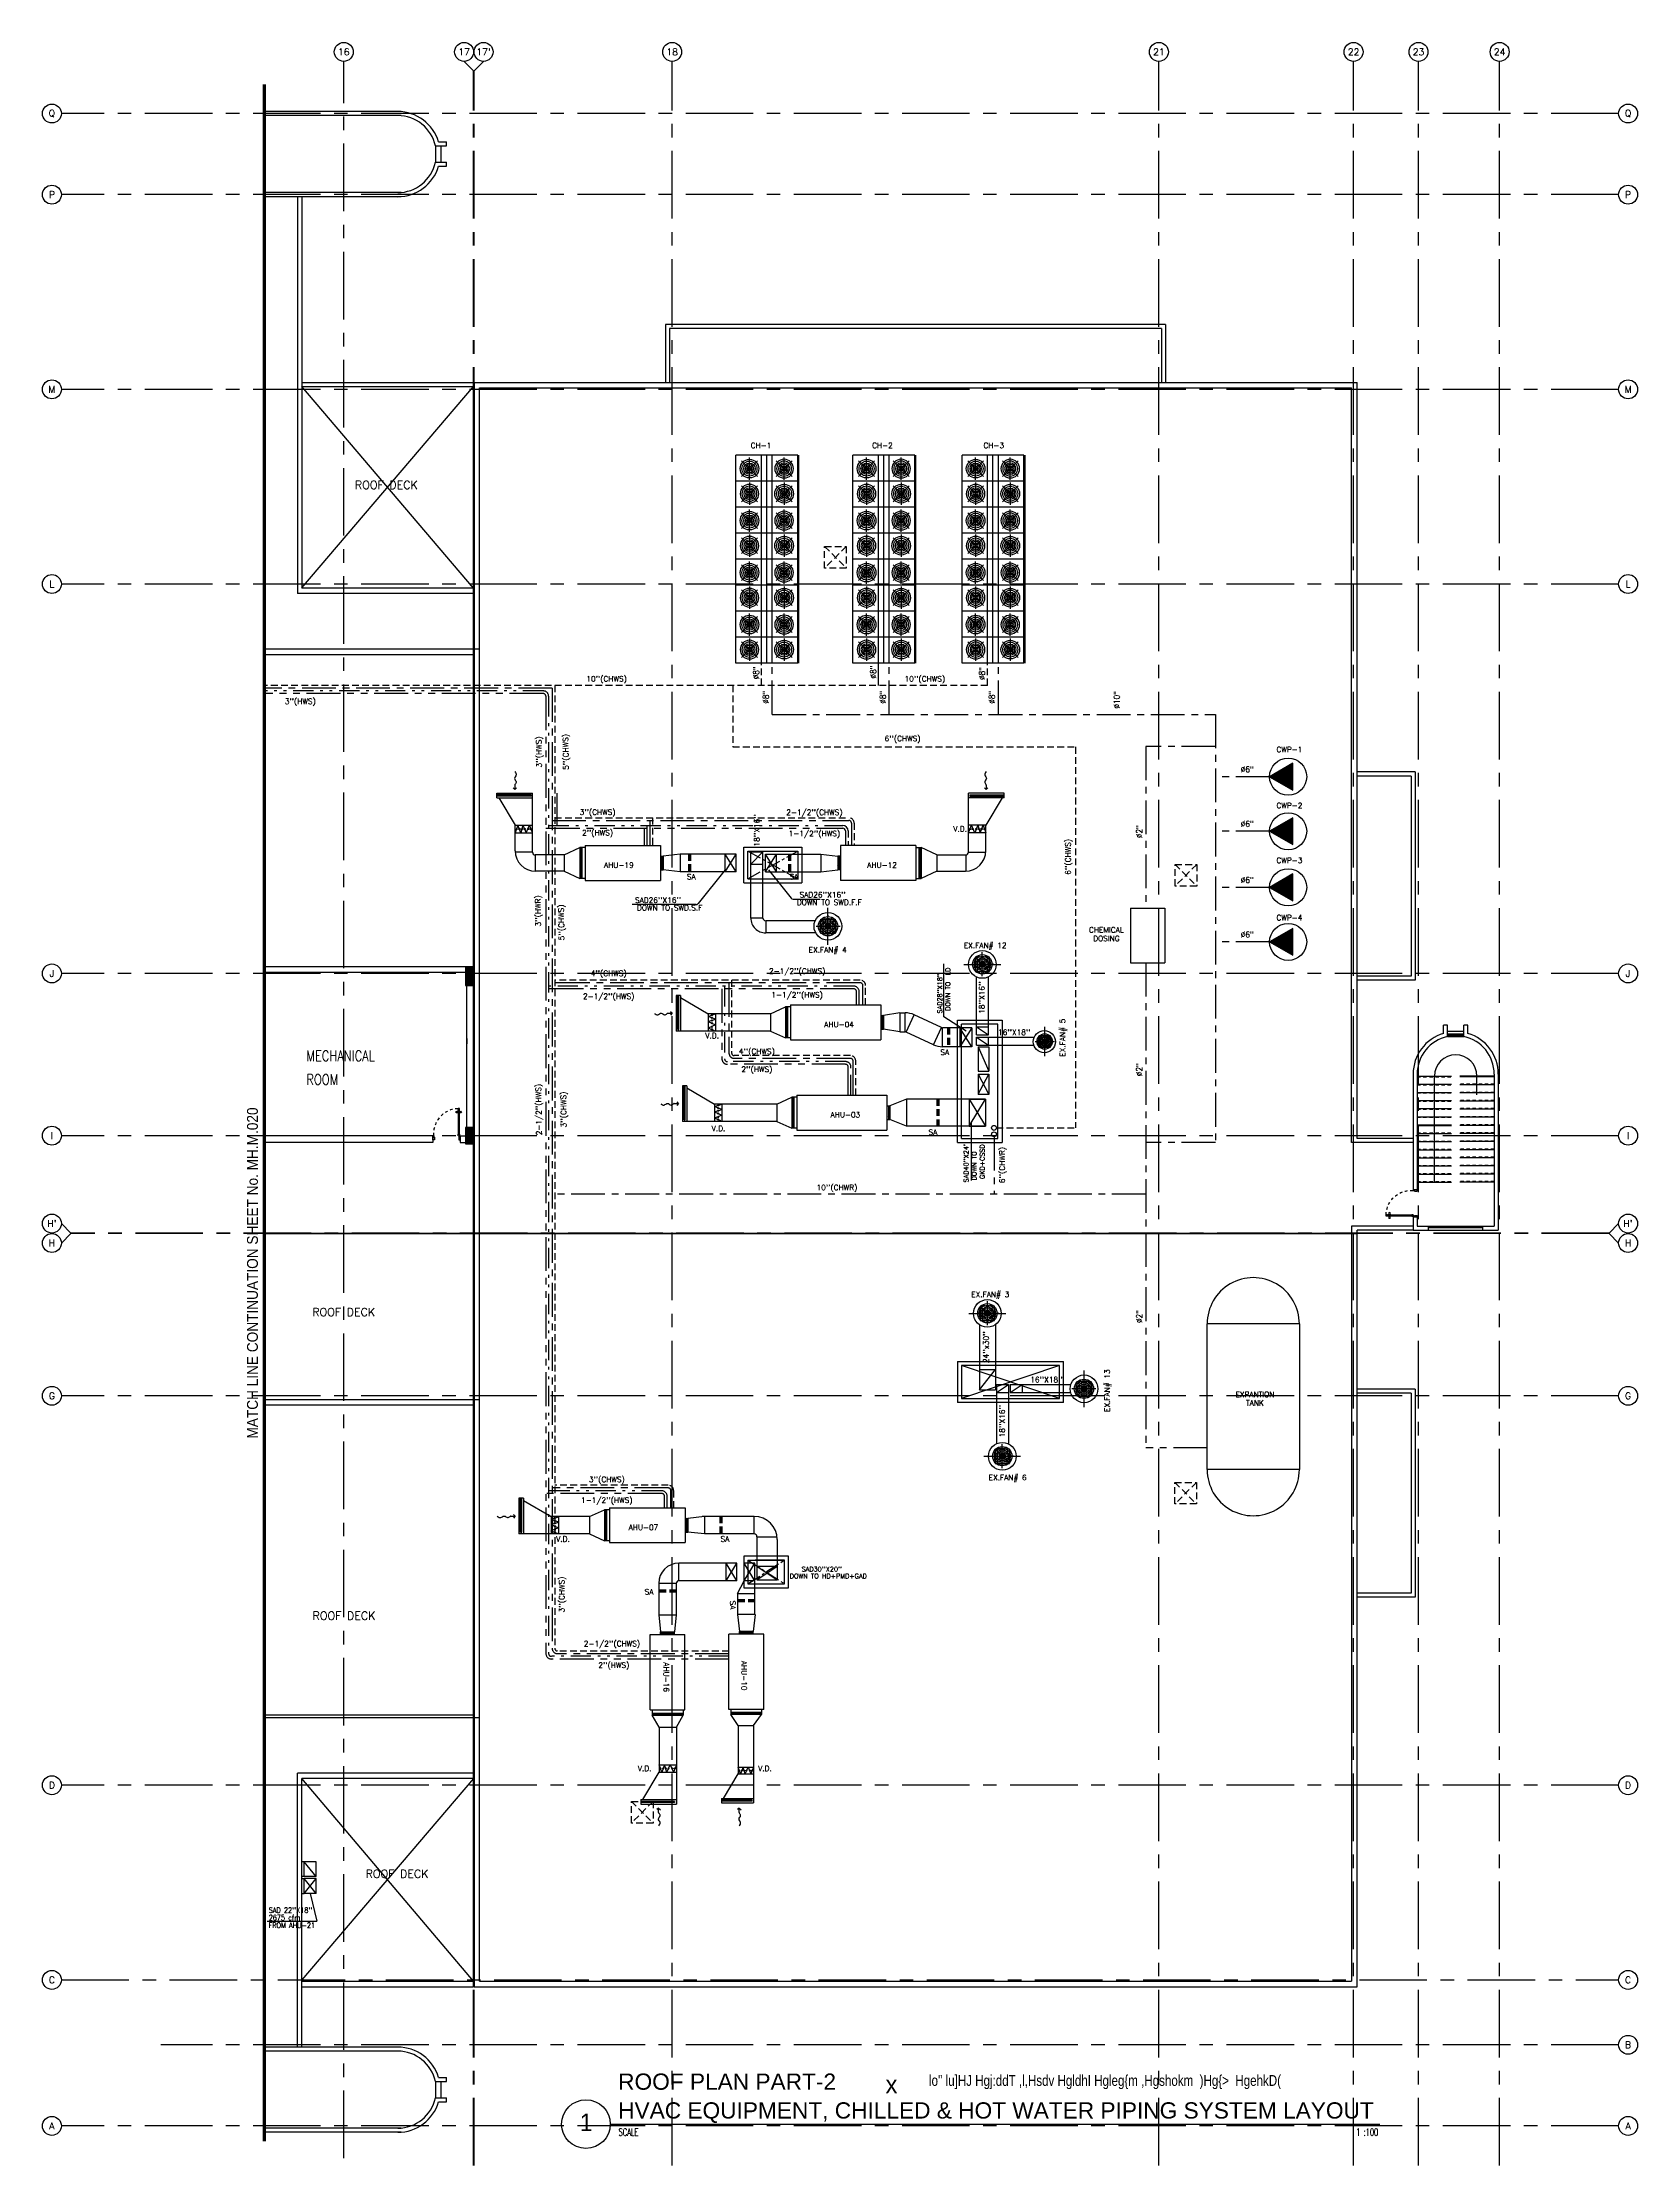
# Model space of a CAD drawing. Extents: x 89070.1 to 89129.1, y 39921.6 to 40000.1.
import ezdxf
from ezdxf.enums import TextEntityAlignment as Align

# ---------------------------------------------------------------- set-up
doc = ezdxf.new("R2010")
doc.units = 0
doc.header["$MEASUREMENT"] = 0
for name, pattern in [('2DASHES', [1.7, 0.75, -0.25, 0.1, -0.25, 0.1, -0.25]), ('CENTER', [2, 1.25, -0.25, 0.25, -0.25]), ('CENTER2', [1.125, 0.75, -0.125, 0.125, -0.125]), ('CENTERX2', [4, 2.5, -0.5, 0.5, -0.5]), ('HIDDEN', [0.375, 0.25, -0.125]), ('HIDDEN2', [0.1875, 0.125, -0.0625]), ('PHANTOM', [2.5, 1.25, -0.25, 0.25, -0.25, 0.25, -0.25])]:
    doc.linetypes.add(name, pattern=pattern)
doc.layers.get('0').update_dxf_attribs({"color": 11, "linetype": 'CONTINUOUS'})
for name, color, linetype in [('AX', 11, 'CONTINUOUS'), ('AX-CR', 7, 'CONTINUOUS'), ('AX-TXT', 6, 'CONTINUOUS'), ('AXES', 11, 'CENTERX2'), ('CER', 2, 'CONTINUOUS'), ('COL', 11, 'CONTINUOUS'), ('CTXT', 6, 'CONTINUOUS'), ('DOOR', 11, 'CONTINUOUS'), ('DOOR-NO', 5, 'CONTINUOUS'), ('DUCT', 6, 'CONTINUOUS'), ('E-TXT', 2, 'CONTINUOUS'), ('EJ', 11, 'CONTINUOUS'), ('ELEV', 2, 'CONTINUOUS'), ('EXDUCT', 6, 'CONTINUOUS'), ('HAT', 11, 'CONTINUOUS'), ('M-TEXT', 2, 'CONTINUOUS'), ('PROJ-L', 11, 'CONTINUOUS'), ('PSUPPLY', 3, 'HIDDEN'), ('RM-NAME', 2, 'CONTINUOUS'), ('ROOF', 11, 'CONTINUOUS'), ('SAD', 6, 'CONTINUOUS'), ('SHAFT', 11, 'CONTINUOUS'), ('STR', 11, 'CONTINUOUS'), ('TXT', 6, 'CONTINUOUS'), ('TXT1', 2, 'CONTINUOUS'), ('WALL', 11, 'CONTINUOUS'), ('WIN', 11, 'CONTINUOUS')]:
    doc.layers.add(name, color=color, linetype=linetype)
doc.styles.add('Abdel', font='xarb.shx', dxfattribs={"width": 0.9})
doc.styles.add('BR', font='BR.SHX')
doc.styles.add('ROMANC', font='romanc', dxfattribs={"height": 0.1})
doc.styles.add('ROMANS', font='ROMANS.shx')
doc.styles.add('STYLE1', font='romanc.shx', dxfattribs={"height": 200})
doc.styles.add('TTXT', font='ARIAL.TTF', dxfattribs={"width": 0.6})

# ---------------------------------------------------------------- blocks, each defined once
blk = doc.blocks.new('STL-DR')
at = {"layer": 'DOOR', "color": 0, "linetype": 'ByBlock'}
blk.add_line((0, -150), (0, 0), dxfattribs=at)
at = {"layer": 'DOOR', "linetype": 'ByBlock'}
for p, q in [((50, 0), (0, 0)), ((50, -100), (50, 0)), ((0, -150), (25, -150)), ((25, -150), (25, -100)), ((25, -100), (50, -100)), ((25, -200), (25, -150)), ((75, -150), (25, -150)), ((25, -200), (25, -1100)), ((75, -200), (25, -200)), ((75, -150), (75, -200)), ((75, -1100), (75, -200)), ((950, 0), (1000, 0)), ((950, -100), (950, 0)), ((975, -100), (950, -100)), ((975, -150), (975, -100)), ((1000, -150), (975, -150)), ((1000, 0), (1000, -150)), ((9, -1055), (9, -990)), ((18, -990), (9, -990)), ((18, -1055), (9, -1055)), ((25, -978), (18, -978)), ((18, -978), (18, -1068)), ((18, -1055), (18, -990)), ((25, -1068), (18, -1068)), ((25, -1100), (25, -1150)), ((25, -1100), (75, -1100)), ((75, -1150), (25, -1150)), ((25, -1150), (75, -1150)), ((75, -978), (82, -978)), ((75, -1068), (82, -1068)), ((75, -1100), (75, -1150)), ((82, -978), (82, -1068)), ((82, -1055), (82, -990)), ((82, -990), (91, -990)), ((82, -1055), (91, -1055)), ((91, -1055), (91, -990))]:
    blk.add_line(p, q, dxfattribs=at)
for centre in [(-24, -1023), (124, -1023)]:
    blk.add_circle(centre, 32.4, dxfattribs=at)
at = {"layer": 'DOOR', "linetype": 'HIDDEN', "ltscale": 0.5}
blk.add_arc((50, -223), 928, 271.54399, 4.48155, dxfattribs=at)
at = {"layer": 'WALL'}
for p, q in [((0, 0), (0, -150)), ((0, 0), (0, -150)), ((1000, 0), (1000, -150))]:
    blk.add_line(p, q, dxfattribs=at)
blk = doc.blocks.new('C11')
at = {"layer": 'HAT'}
h = blk.add_hatch(dxfattribs=at)
h.set_pattern_fill('ANSI31', color=256, scale=300, style=0)
h.set_pattern_definition([(45, (-248556.182, -75061.005), (-26.5165043, 26.5165043), [])])
h.paths.add_polyline_path([(300, 700), (0, 700), (0, 350), (300, 350)])
h.paths.add_polyline_path([(300, 350), (0, 350), (0, 0), (300, 0)])
at = {"layer": 'COL'}
blk.add_lwpolyline([(300, 700), (300, 0), (0, 0), (0, 700)], close=True, dxfattribs=at)
blk = doc.blocks.new('AXL')
at = {"layer": 'AX-CR'}
blk.add_circle((-350, 0), 350, dxfattribs=at)
at = {"layer": 'AX-TXT', "style": 'ROMANS'}
blk.add_attdef('AX', text='', height=250, dxfattribs=at).set_placement((-350, 0), align=Align.MIDDLE)
blk = doc.blocks.new('AXR')
at = {"layer": 'AX-CR'}
blk.add_circle((350, 0), 350, dxfattribs=at)
at = {"layer": 'AX-TXT', "style": 'ROMANS'}
blk.add_attdef('AX', text='', height=250, dxfattribs=at).set_placement((350, 0), align=Align.MIDDLE)
blk = doc.blocks.new('AXU')
at = {"layer": 'AX-CR'}
blk.add_circle((0, 350), 350, dxfattribs=at)
at = {"layer": 'AX-TXT', "style": 'ROMANS'}
blk.add_attdef('AX', text='', height=250, dxfattribs=at).set_placement((0, 350), align=Align.MIDDLE)

msp = doc.modelspace()

# ---------------------------------------------------------------- hatches: boundary and pattern name
at = {"layer": 'AX'}
h = msp.add_hatch(dxfattribs=at)
h.set_pattern_fill('ANSI31', color=2, scale=100, style=0)
h.set_pattern_definition([(45.0000004, (89243.519004, 39854.374894), (-0.0088388347, 0.0088388348), [])])
h.paths.add_polyline_path([(89116.337, 39973.472), (89115.477, 39972.976), (89116.337, 39972.48)])
h = msp.add_hatch(dxfattribs=at)
h.set_pattern_fill('ANSI31', color=2, scale=100, style=0)
h.set_pattern_definition([(45.0000004, (89243.519004, 39852.35679), (-0.0088388347, 0.0088388348), [])])
h.paths.add_polyline_path([(89115.477, 39970.958), (89116.337, 39970.462), (89116.337, 39971.454)])
h = msp.add_hatch(dxfattribs=at)
h.set_pattern_fill('ANSI31', color=2, scale=100, style=0)
h.set_pattern_definition([(45.0000004, (89243.519004, 39850.282627), (-0.0088388347, 0.0088388348), [])])
h.paths.add_polyline_path([(89115.477, 39968.884), (89116.337, 39968.388), (89116.337, 39969.38)])
h = msp.add_hatch(dxfattribs=at)
h.set_pattern_fill('ANSI31', color=2, scale=100, style=0)
h.set_pattern_definition([(45.0000004, (89243.519004, 39848.264523), (-0.0088388347, 0.0088388348), [])])
h.paths.add_polyline_path([(89115.477, 39966.866), (89116.337, 39966.37), (89116.337, 39967.362)])
at = {"layer": 'DOOR-NO'}
h = msp.add_hatch(dxfattribs=at)
h.set_pattern_fill('ANSI37', color=11, scale=100, angle=180, style=0)
h.set_pattern_definition([(315, (89098.546753, 40129.205519), (-0.0088388347, -0.0088388348), []), (225, (89098.546753, 40129.205519), (-0.0088388347, 0.0088388348), [])])
h.paths.add_polyline_path([(89093.002, 39969.533), (89093.052, 39969.533), (89093.052, 39970.039), (89093.002, 39970.039)])
h = msp.add_hatch(dxfattribs=at)
h.set_pattern_fill('ANSI37', color=11, scale=100, angle=180, style=0)
h.set_pattern_definition([(225, (89094.014813, 40129.205519), (0.0088388347, -0.0088388348), []), (315, (89094.014813, 40129.205519), (0.0088388347, 0.0088388348), [])])
h.paths.add_polyline_path([(89099.56, 39970.039), (89099.51, 39970.039), (89099.51, 39969.533), (89099.56, 39969.533)])
h = msp.add_hatch(dxfattribs=at)
h.set_pattern_fill('ANSI37', color=11, scale=100, angle=180, style=0)
h.set_pattern_definition([(315, (89106.68946, 40123.311477), (-0.0088388347, -0.0088388348), []), (225, (89106.68946, 40123.311477), (-0.0088388347, 0.0088388348), [])])
h.paths.add_polyline_path([(89101.145, 39963.639), (89101.195, 39963.639), (89101.195, 39964.145), (89101.145, 39964.145)])
h = msp.add_hatch(dxfattribs=at)
h.set_pattern_fill('ANSI37', color=11, scale=100, angle=180, style=0)
h.set_pattern_definition([(315, (89106.923964, 40119.973225), (-0.0088388347, -0.0088388348), []), (225, (89106.923964, 40119.973225), (-0.0088388347, 0.0088388348), [])])
h.paths.add_polyline_path([(89101.379, 39960.301), (89101.429, 39960.301), (89101.429, 39960.807), (89101.379, 39960.807)])
h = msp.add_hatch(dxfattribs=at)
h.set_pattern_fill('ANSI37', color=2, scale=100, angle=180, style=0)
h.set_pattern_definition([(315, (89099.454792, 40104.714522), (-0.0088388347, -0.0088388348), []), (225, (89099.454792, 40104.714522), (-0.0088388347, 0.0088388348), [])])
h.paths.add_polyline_path([(89093.91, 39945.042), (89093.96, 39945.042), (89093.96, 39945.548), (89093.91, 39945.548)])
h = msp.add_hatch(dxfattribs=at)
h.set_pattern_fill('ANSI37', color=2, scale=100, angle=270, style=0)
h.set_pattern_definition([(45, (88933.792378, 39946.846681), (0.0088388347, -0.0088388348), []), (315, (88933.792378, 39946.846681), (-0.0088388347, -0.0088388348), [])])
h.paths.add_polyline_path([(89093.465, 39941.302), (89093.465, 39941.352), (89092.959, 39941.352), (89092.959, 39941.302)])
h = msp.add_hatch(dxfattribs=at)
h.set_pattern_fill('ANSI37', color=2, scale=100, angle=90, style=0)
h.set_pattern_definition([(135, (89255.546466, 39946.862708), (-0.0088388347, -0.0088388348), []), (225, (89255.546466, 39946.862708), (0.0088388347, -0.0088388348), [])])
h.paths.add_polyline_path([(89096.38, 39941.318), (89096.38, 39941.368), (89095.874, 39941.368), (89095.874, 39941.318)])
at = {"layer": 'HAT'}
h = msp.add_hatch(dxfattribs=at)
h.set_pattern_fill('ANSI31', color=256, scale=0.3, style=0)
h.set_pattern_definition([(135, (89334.915984, 39904.688557), (0.0265165043, 0.0265165043), [])])
h.paths.add_polyline_path([(89085.74, 39960), (89086.04, 39960), (89086.04, 39959.7), (89085.74, 39959.7)])
h.paths.add_polyline_path([(89085.74, 39959.7), (89086.04, 39959.7), (89086.04, 39959.4), (89085.74, 39959.4)])

# ---------------------------------------------------------------- linework, layer by layer
at = {"color": 2}
for p, q in [((89095.95, 39984.073), (89096.537, 39984.66)), ((89096.537, 39984.073), (89095.95, 39984.66)), ((89096.244, 39983.952), (89096.244, 39984.781)), ((89097.232, 39984.073), (89097.818, 39984.66)), ((89097.818, 39984.073), (89097.232, 39984.66)), ((89097.525, 39983.952), (89097.525, 39984.781)), ((89100.279, 39984.073), (89100.865, 39984.66)), ((89100.865, 39984.073), (89100.279, 39984.66)), ((89100.572, 39983.952), (89100.572, 39984.781)), ((89101.56, 39984.073), (89102.146, 39984.66)), ((89102.146, 39984.073), (89101.56, 39984.66)), ((89101.853, 39983.952), (89101.853, 39984.781)), ((89104.314, 39984.073), (89104.9, 39984.66)), ((89104.9, 39984.073), (89104.314, 39984.66)), ((89104.607, 39983.952), (89104.607, 39984.781)), ((89105.595, 39984.073), (89106.181, 39984.66)), ((89106.181, 39984.073), (89105.595, 39984.66)), ((89105.888, 39983.952), (89105.888, 39984.781)), ((89096.537, 39983.733), (89095.95, 39983.146)), ((89095.95, 39983.733), (89096.537, 39983.146)), ((89096.244, 39983.854), (89096.244, 39983.025)), ((89097.818, 39983.733), (89097.232, 39983.146)), ((89097.232, 39983.733), (89097.818, 39983.146)), ((89097.525, 39983.854), (89097.525, 39983.025)), ((89100.865, 39983.733), (89100.279, 39983.146)), ((89100.279, 39983.733), (89100.865, 39983.146)), ((89100.572, 39983.854), (89100.572, 39983.025)), ((89102.146, 39983.733), (89101.56, 39983.146)), ((89101.56, 39983.733), (89102.146, 39983.146)), ((89101.853, 39983.854), (89101.853, 39983.025)), ((89104.9, 39983.733), (89104.314, 39983.146)), ((89104.314, 39983.733), (89104.9, 39983.146)), ((89104.607, 39983.854), (89104.607, 39983.025)), ((89106.181, 39983.733), (89105.595, 39983.146)), ((89105.595, 39983.733), (89106.181, 39983.146)), ((89105.888, 39983.854), (89105.888, 39983.025)), ((89095.95, 39982.151), (89096.537, 39982.738)), ((89096.537, 39982.151), (89095.95, 39982.738)), ((89096.244, 39982.03), (89096.244, 39982.859)), ((89097.232, 39982.151), (89097.818, 39982.738)), ((89097.818, 39982.151), (89097.232, 39982.738)), ((89097.525, 39982.03), (89097.525, 39982.859)), ((89100.279, 39982.151), (89100.865, 39982.738)), ((89100.865, 39982.151), (89100.279, 39982.738)), ((89100.572, 39982.03), (89100.572, 39982.859)), ((89101.56, 39982.151), (89102.146, 39982.738)), ((89102.146, 39982.151), (89101.56, 39982.738)), ((89101.853, 39982.03), (89101.853, 39982.859)), ((89104.314, 39982.151), (89104.9, 39982.738)), ((89104.9, 39982.151), (89104.314, 39982.738)), ((89104.607, 39982.03), (89104.607, 39982.859)), ((89105.595, 39982.151), (89106.181, 39982.738)), ((89106.181, 39982.151), (89105.595, 39982.738)), ((89105.888, 39982.03), (89105.888, 39982.859)), ((89096.537, 39981.811), (89095.95, 39981.224)), ((89095.95, 39981.811), (89096.537, 39981.224)), ((89096.244, 39981.932), (89096.244, 39981.103)), ((89097.818, 39981.811), (89097.232, 39981.224)), ((89097.232, 39981.811), (89097.818, 39981.224)), ((89097.525, 39981.932), (89097.525, 39981.103)), ((89100.865, 39981.811), (89100.279, 39981.224)), ((89100.279, 39981.811), (89100.865, 39981.224)), ((89100.572, 39981.932), (89100.572, 39981.103)), ((89102.146, 39981.811), (89101.56, 39981.224)), ((89101.56, 39981.811), (89102.146, 39981.224)), ((89101.853, 39981.932), (89101.853, 39981.103)), ((89104.9, 39981.811), (89104.314, 39981.224)), ((89104.314, 39981.811), (89104.9, 39981.224)), ((89104.607, 39981.932), (89104.607, 39981.103)), ((89106.181, 39981.811), (89105.595, 39981.224)), ((89105.595, 39981.811), (89106.181, 39981.224)), ((89105.888, 39981.932), (89105.888, 39981.103)), ((89095.95, 39980.229), (89096.537, 39980.816)), ((89096.537, 39980.229), (89095.95, 39980.816)), ((89096.244, 39980.108), (89096.244, 39980.937)), ((89097.232, 39980.229), (89097.818, 39980.816)), ((89097.818, 39980.229), (89097.232, 39980.816)), ((89097.525, 39980.108), (89097.525, 39980.937)), ((89100.279, 39980.229), (89100.865, 39980.816)), ((89100.865, 39980.229), (89100.279, 39980.816)), ((89100.572, 39980.108), (89100.572, 39980.937)), ((89101.56, 39980.229), (89102.146, 39980.816)), ((89102.146, 39980.229), (89101.56, 39980.816)), ((89101.853, 39980.108), (89101.853, 39980.937)), ((89104.314, 39980.229), (89104.9, 39980.816)), ((89104.9, 39980.229), (89104.314, 39980.816)), ((89104.607, 39980.108), (89104.607, 39980.937)), ((89105.595, 39980.229), (89106.181, 39980.816)), ((89106.181, 39980.229), (89105.595, 39980.816)), ((89105.888, 39980.108), (89105.888, 39980.937)), ((89096.537, 39979.889), (89095.95, 39979.302)), ((89095.95, 39979.889), (89096.537, 39979.302)), ((89096.244, 39980.01), (89096.244, 39979.181)), ((89097.818, 39979.889), (89097.232, 39979.302)), ((89097.232, 39979.889), (89097.818, 39979.302)), ((89097.525, 39980.01), (89097.525, 39979.181)), ((89100.865, 39979.889), (89100.279, 39979.302)), ((89100.279, 39979.889), (89100.865, 39979.302)), ((89100.572, 39980.01), (89100.572, 39979.181)), ((89102.146, 39979.889), (89101.56, 39979.302)), ((89101.56, 39979.889), (89102.146, 39979.302)), ((89101.853, 39980.01), (89101.853, 39979.181)), ((89104.9, 39979.889), (89104.314, 39979.302)), ((89104.314, 39979.889), (89104.9, 39979.302)), ((89104.607, 39980.01), (89104.607, 39979.181)), ((89106.181, 39979.889), (89105.595, 39979.302)), ((89105.595, 39979.889), (89106.181, 39979.302)), ((89105.888, 39980.01), (89105.888, 39979.181)), ((89095.95, 39978.307), (89096.537, 39978.894)), ((89096.537, 39978.307), (89095.95, 39978.894)), ((89096.244, 39978.186), (89096.244, 39979.015)), ((89097.232, 39978.307), (89097.818, 39978.894)), ((89097.818, 39978.307), (89097.232, 39978.894)), ((89097.525, 39978.186), (89097.525, 39979.015)), ((89100.279, 39978.307), (89100.865, 39978.894)), ((89100.865, 39978.307), (89100.279, 39978.894)), ((89100.572, 39978.186), (89100.572, 39979.015)), ((89101.56, 39978.307), (89102.146, 39978.894)), ((89102.146, 39978.307), (89101.56, 39978.894)), ((89101.853, 39978.186), (89101.853, 39979.015)), ((89104.314, 39978.307), (89104.9, 39978.894)), ((89104.9, 39978.307), (89104.314, 39978.894)), ((89104.607, 39978.186), (89104.607, 39979.015)), ((89105.595, 39978.307), (89106.181, 39978.894)), ((89106.181, 39978.307), (89105.595, 39978.894)), ((89105.888, 39978.186), (89105.888, 39979.015)), ((89096.537, 39977.967), (89095.95, 39977.38)), ((89095.95, 39977.967), (89096.537, 39977.38)), ((89096.244, 39978.088), (89096.244, 39977.259)), ((89097.818, 39977.967), (89097.232, 39977.38)), ((89097.232, 39977.967), (89097.818, 39977.38)), ((89097.525, 39978.088), (89097.525, 39977.259)), ((89100.865, 39977.967), (89100.279, 39977.38)), ((89100.279, 39977.967), (89100.865, 39977.38)), ((89100.572, 39978.088), (89100.572, 39977.259)), ((89102.146, 39977.967), (89101.56, 39977.38)), ((89101.56, 39977.967), (89102.146, 39977.38)), ((89101.853, 39978.088), (89101.853, 39977.259)), ((89104.9, 39977.967), (89104.314, 39977.38)), ((89104.314, 39977.967), (89104.9, 39977.38)), ((89104.607, 39978.088), (89104.607, 39977.259)), ((89106.181, 39977.967), (89105.595, 39977.38)), ((89105.595, 39977.967), (89106.181, 39977.38)), ((89105.888, 39978.088), (89105.888, 39977.259))]:
    msp.add_line(p, q, dxfattribs=at)
at = {"color": 11}
for centre, major_axis, start_param, end_param in [((89096.244, 39984.367), (-0.244, 0.244), 3.926991, 10.210176), ((89096.244, 39984.367), (0.196, 0.196), 5.497787, 11.780972), ((89096.244, 39984.367), (-0.147, 0.147), 3.926991, 10.210176), ((89096.244, 39984.367), (0.106, 0.106), 5.497787, 11.780972), ((89096.244, 39984.367), (-0.0652, 0.0652), 3.926991, 10.210176), ((89096.244, 39984.367), (0.0326, 0.0326), 5.497787, 11.780972), ((89100.572, 39984.367), (-0.244, 0.244), 3.926991, 10.210176), ((89100.572, 39984.367), (0.196, 0.196), 5.497787, 11.780972), ((89100.572, 39984.367), (-0.147, 0.147), 3.926991, 10.210176), ((89100.572, 39984.367), (0.106, 0.106), 5.497787, 11.780972), ((89100.572, 39984.367), (-0.0652, 0.0652), 3.926991, 10.210176), ((89100.572, 39984.367), (0.0326, 0.0326), 5.497787, 11.780972), ((89104.607, 39984.367), (-0.244, 0.244), 3.926991, 10.210176), ((89104.607, 39984.367), (0.196, 0.196), 5.497787, 11.780972), ((89104.607, 39984.367), (-0.147, 0.147), 3.926991, 10.210176), ((89104.607, 39984.367), (0.106, 0.106), 5.497787, 11.780972), ((89104.607, 39984.367), (-0.0652, 0.0652), 3.926991, 10.210176), ((89104.607, 39984.367), (0.0326, 0.0326), 5.497787, 11.780972), ((89097.525, 39983.44), (0.244, -0.244), 3.926991, 10.210176), ((89097.525, 39983.44), (-0.196, -0.196), 5.497787, 11.780972), ((89097.525, 39983.44), (0.147, -0.147), 3.926991, 10.210176), ((89097.525, 39983.44), (-0.106, -0.106), 5.497787, 11.780972), ((89097.525, 39983.44), (0.0652, -0.0652), 3.926991, 10.210176), ((89097.525, 39983.44), (-0.0326, -0.0326), 5.497787, 11.780972), ((89101.853, 39983.44), (0.244, -0.244), 3.926991, 10.210176), ((89101.853, 39983.44), (-0.196, -0.196), 5.497787, 11.780972), ((89101.853, 39983.44), (0.147, -0.147), 3.926991, 10.210176), ((89101.853, 39983.44), (-0.106, -0.106), 5.497787, 11.780972), ((89101.853, 39983.44), (0.0652, -0.0652), 3.926991, 10.210176), ((89101.853, 39983.44), (-0.0326, -0.0326), 5.497787, 11.780972), ((89105.888, 39983.44), (0.244, -0.244), 3.926991, 10.210176), ((89105.888, 39983.44), (-0.196, -0.196), 5.497787, 11.780972), ((89105.888, 39983.44), (0.147, -0.147), 3.926991, 10.210176), ((89105.888, 39983.44), (-0.106, -0.106), 5.497787, 11.780972), ((89105.888, 39983.44), (0.0652, -0.0652), 3.926991, 10.210176), ((89105.888, 39983.44), (-0.0326, -0.0326), 5.497787, 11.780972), ((89096.244, 39982.445), (-0.244, 0.244), 3.926991, 10.210176), ((89096.244, 39982.445), (0.196, 0.196), 5.497787, 11.780972), ((89096.244, 39982.445), (-0.147, 0.147), 3.926991, 10.210176), ((89096.244, 39982.445), (0.106, 0.106), 5.497787, 11.780972), ((89100.572, 39982.445), (-0.244, 0.244), 3.926991, 10.210176), ((89100.572, 39982.445), (0.196, 0.196), 5.497787, 11.780972), ((89100.572, 39982.445), (-0.147, 0.147), 3.926991, 10.210176), ((89100.572, 39982.445), (0.106, 0.106), 5.497787, 11.780972), ((89104.607, 39982.445), (-0.244, 0.244), 3.926991, 10.210176), ((89104.607, 39982.445), (0.196, 0.196), 5.497787, 11.780972), ((89104.607, 39982.445), (-0.147, 0.147), 3.926991, 10.210176), ((89104.607, 39982.445), (0.106, 0.106), 5.497787, 11.780972), ((89096.244, 39982.445), (-0.0652, 0.0652), 3.926991, 10.210176), ((89096.244, 39982.445), (0.0326, 0.0326), 5.497787, 11.780972), ((89097.525, 39981.518), (0.244, -0.244), 3.926991, 10.210176), ((89100.572, 39982.445), (-0.0652, 0.0652), 3.926991, 10.210176), ((89100.572, 39982.445), (0.0326, 0.0326), 5.497787, 11.780972), ((89101.853, 39981.518), (0.244, -0.244), 3.926991, 10.210176), ((89104.607, 39982.445), (-0.0652, 0.0652), 3.926991, 10.210176), ((89104.607, 39982.445), (0.0326, 0.0326), 5.497787, 11.780972), ((89105.888, 39981.518), (0.244, -0.244), 3.926991, 10.210176), ((89097.525, 39981.518), (-0.196, -0.196), 5.497787, 11.780972), ((89097.525, 39981.518), (0.147, -0.147), 3.926991, 10.210176), ((89097.525, 39981.518), (-0.106, -0.106), 5.497787, 11.780972), ((89097.525, 39981.518), (0.0652, -0.0652), 3.926991, 10.210176), ((89097.525, 39981.518), (-0.0326, -0.0326), 5.497787, 11.780972), ((89101.853, 39981.518), (-0.196, -0.196), 5.497787, 11.780972), ((89101.853, 39981.518), (0.147, -0.147), 3.926991, 10.210176), ((89101.853, 39981.518), (-0.106, -0.106), 5.497787, 11.780972), ((89101.853, 39981.518), (0.0652, -0.0652), 3.926991, 10.210176), ((89101.853, 39981.518), (-0.0326, -0.0326), 5.497787, 11.780972), ((89105.888, 39981.518), (-0.196, -0.196), 5.497787, 11.780972), ((89105.888, 39981.518), (0.147, -0.147), 3.926991, 10.210176), ((89105.888, 39981.518), (-0.106, -0.106), 5.497787, 11.780972), ((89105.888, 39981.518), (0.0652, -0.0652), 3.926991, 10.210176), ((89105.888, 39981.518), (-0.0326, -0.0326), 5.497787, 11.780972), ((89096.244, 39980.523), (-0.244, 0.244), 3.926991, 10.210176), ((89096.244, 39980.523), (0.196, 0.196), 5.497787, 11.780972), ((89096.244, 39980.523), (-0.147, 0.147), 3.926991, 10.210176), ((89096.244, 39980.523), (0.106, 0.106), 5.497787, 11.780972), ((89096.244, 39980.523), (-0.0652, 0.0652), 3.926991, 10.210176), ((89096.244, 39980.523), (0.0326, 0.0326), 5.497787, 11.780972), ((89100.572, 39980.523), (-0.244, 0.244), 3.926991, 10.210176), ((89100.572, 39980.523), (0.196, 0.196), 5.497787, 11.780972), ((89100.572, 39980.523), (-0.147, 0.147), 3.926991, 10.210176), ((89100.572, 39980.523), (0.106, 0.106), 5.497787, 11.780972), ((89100.572, 39980.523), (-0.0652, 0.0652), 3.926991, 10.210176), ((89100.572, 39980.523), (0.0326, 0.0326), 5.497787, 11.780972), ((89104.607, 39980.523), (-0.244, 0.244), 3.926991, 10.210176), ((89104.607, 39980.523), (0.196, 0.196), 5.497787, 11.780972), ((89104.607, 39980.523), (-0.147, 0.147), 3.926991, 10.210176), ((89104.607, 39980.523), (0.106, 0.106), 5.497787, 11.780972), ((89104.607, 39980.523), (-0.0652, 0.0652), 3.926991, 10.210176), ((89104.607, 39980.523), (0.0326, 0.0326), 5.497787, 11.780972), ((89097.525, 39979.596), (0.244, -0.244), 3.926991, 10.210176), ((89097.525, 39979.596), (-0.196, -0.196), 5.497787, 11.780972), ((89097.525, 39979.596), (0.147, -0.147), 3.926991, 10.210176), ((89097.525, 39979.596), (-0.106, -0.106), 5.497787, 11.780972), ((89097.525, 39979.596), (0.0652, -0.0652), 3.926991, 10.210176), ((89097.525, 39979.596), (-0.0326, -0.0326), 5.497787, 11.780972), ((89101.853, 39979.596), (0.244, -0.244), 3.926991, 10.210176), ((89101.853, 39979.596), (-0.196, -0.196), 5.497787, 11.780972), ((89101.853, 39979.596), (0.147, -0.147), 3.926991, 10.210176), ((89101.853, 39979.596), (-0.106, -0.106), 5.497787, 11.780972), ((89101.853, 39979.596), (0.0652, -0.0652), 3.926991, 10.210176), ((89101.853, 39979.596), (-0.0326, -0.0326), 5.497787, 11.780972), ((89105.888, 39979.596), (0.244, -0.244), 3.926991, 10.210176), ((89105.888, 39979.596), (-0.196, -0.196), 5.497787, 11.780972), ((89105.888, 39979.596), (0.147, -0.147), 3.926991, 10.210176), ((89105.888, 39979.596), (-0.106, -0.106), 5.497787, 11.780972), ((89105.888, 39979.596), (0.0652, -0.0652), 3.926991, 10.210176), ((89105.888, 39979.596), (-0.0326, -0.0326), 5.497787, 11.780972), ((89096.244, 39978.601), (-0.244, 0.244), 3.926991, 10.210176), ((89096.244, 39978.601), (0.196, 0.196), 5.497787, 11.780972), ((89096.244, 39978.601), (-0.147, 0.147), 3.926991, 10.210176), ((89096.244, 39978.601), (0.106, 0.106), 5.497787, 11.780972), ((89096.244, 39978.601), (-0.0652, 0.0652), 3.926991, 10.210176), ((89100.572, 39978.601), (-0.244, 0.244), 3.926991, 10.210176), ((89100.572, 39978.601), (0.196, 0.196), 5.497787, 11.780972), ((89100.572, 39978.601), (-0.147, 0.147), 3.926991, 10.210176), ((89100.572, 39978.601), (0.106, 0.106), 5.497787, 11.780972), ((89100.572, 39978.601), (-0.0652, 0.0652), 3.926991, 10.210176), ((89104.607, 39978.601), (-0.244, 0.244), 3.926991, 10.210176), ((89104.607, 39978.601), (0.196, 0.196), 5.497787, 11.780972), ((89104.607, 39978.601), (-0.147, 0.147), 3.926991, 10.210176), ((89104.607, 39978.601), (0.106, 0.106), 5.497787, 11.780972), ((89104.607, 39978.601), (-0.0652, 0.0652), 3.926991, 10.210176), ((89096.244, 39978.601), (0.0326, 0.0326), 5.497787, 11.780972), ((89097.525, 39977.674), (0.244, -0.244), 3.926991, 10.210176), ((89097.525, 39977.674), (-0.196, -0.196), 5.497787, 11.780972), ((89097.525, 39977.674), (0.147, -0.147), 3.926991, 10.210176), ((89100.572, 39978.601), (0.0326, 0.0326), 5.497787, 11.780972), ((89101.853, 39977.674), (0.244, -0.244), 3.926991, 10.210176), ((89101.853, 39977.674), (-0.196, -0.196), 5.497787, 11.780972), ((89101.853, 39977.674), (0.147, -0.147), 3.926991, 10.210176), ((89104.607, 39978.601), (0.0326, 0.0326), 5.497787, 11.780972), ((89105.888, 39977.674), (0.244, -0.244), 3.926991, 10.210176), ((89105.888, 39977.674), (-0.196, -0.196), 5.497787, 11.780972), ((89105.888, 39977.674), (0.147, -0.147), 3.926991, 10.210176), ((89097.525, 39977.674), (-0.106, -0.106), 5.497787, 11.780972), ((89097.525, 39977.674), (0.0652, -0.0652), 3.926991, 10.210176), ((89097.525, 39977.674), (-0.0326, -0.0326), 5.497787, 11.780972), ((89101.853, 39977.674), (-0.106, -0.106), 5.497787, 11.780972), ((89101.853, 39977.674), (0.0652, -0.0652), 3.926991, 10.210176), ((89101.853, 39977.674), (-0.0326, -0.0326), 5.497787, 11.780972), ((89105.888, 39977.674), (-0.106, -0.106), 5.497787, 11.780972), ((89105.888, 39977.674), (0.0652, -0.0652), 3.926991, 10.210176), ((89105.888, 39977.674), (-0.0326, -0.0326), 5.497787, 11.780972)]:
    msp.add_ellipse(centre, major_axis=major_axis, ratio=1, start_param=start_param, end_param=end_param, dxfattribs=at)
at = {"color": 11, "extrusion": (0, 0, -1)}
for centre, major_axis, start_param, end_param in [((89097.525, 39984.367), (0.244, 0.244), 3.926991, 10.210176), ((89097.525, 39984.367), (-0.196, 0.196), 5.497787, 11.780972), ((89097.525, 39984.367), (0.147, 0.147), 3.926991, 10.210176), ((89097.525, 39984.367), (-0.106, 0.106), 5.497787, 11.780972), ((89097.525, 39984.367), (0.0652, 0.0652), 3.926991, 10.210176), ((89097.525, 39984.367), (-0.0326, 0.0326), 5.497787, 11.780972), ((89101.853, 39984.367), (0.244, 0.244), 3.926991, 10.210176), ((89101.853, 39984.367), (-0.196, 0.196), 5.497787, 11.780972), ((89101.853, 39984.367), (0.147, 0.147), 3.926991, 10.210176), ((89101.853, 39984.367), (-0.106, 0.106), 5.497787, 11.780972), ((89101.853, 39984.367), (0.0652, 0.0652), 3.926991, 10.210176), ((89101.853, 39984.367), (-0.0326, 0.0326), 5.497787, 11.780972), ((89105.888, 39984.367), (0.244, 0.244), 3.926991, 10.210176), ((89105.888, 39984.367), (-0.196, 0.196), 5.497787, 11.780972), ((89105.888, 39984.367), (0.147, 0.147), 3.926991, 10.210176), ((89105.888, 39984.367), (-0.106, 0.106), 5.497787, 11.780972), ((89105.888, 39984.367), (0.0652, 0.0652), 3.926991, 10.210176), ((89105.888, 39984.367), (-0.0326, 0.0326), 5.497787, 11.780972), ((89096.244, 39983.44), (-0.244, -0.244), 3.926991, 10.210176), ((89096.244, 39983.44), (0.196, -0.196), 5.497787, 11.780972), ((89096.244, 39983.44), (-0.147, -0.147), 3.926991, 10.210176), ((89096.244, 39983.44), (0.106, -0.106), 5.497787, 11.780972), ((89096.244, 39983.44), (-0.0652, -0.0652), 3.926991, 10.210176), ((89096.244, 39983.44), (0.0326, -0.0326), 5.497787, 11.780972), ((89100.572, 39983.44), (-0.244, -0.244), 3.926991, 10.210176), ((89100.572, 39983.44), (0.196, -0.196), 5.497787, 11.780972), ((89100.572, 39983.44), (-0.147, -0.147), 3.926991, 10.210176), ((89100.572, 39983.44), (0.106, -0.106), 5.497787, 11.780972), ((89100.572, 39983.44), (-0.0652, -0.0652), 3.926991, 10.210176), ((89100.572, 39983.44), (0.0326, -0.0326), 5.497787, 11.780972), ((89104.607, 39983.44), (-0.244, -0.244), 3.926991, 10.210176), ((89104.607, 39983.44), (0.196, -0.196), 5.497787, 11.780972), ((89104.607, 39983.44), (-0.147, -0.147), 3.926991, 10.210176), ((89104.607, 39983.44), (0.106, -0.106), 5.497787, 11.780972), ((89104.607, 39983.44), (-0.0652, -0.0652), 3.926991, 10.210176), ((89104.607, 39983.44), (0.0326, -0.0326), 5.497787, 11.780972), ((89097.525, 39982.445), (0.244, 0.244), 3.926991, 10.210176), ((89097.525, 39982.445), (-0.196, 0.196), 5.497787, 11.780972), ((89097.525, 39982.445), (0.147, 0.147), 3.926991, 10.210176), ((89097.525, 39982.445), (-0.106, 0.106), 5.497787, 11.780972), ((89101.853, 39982.445), (0.244, 0.244), 3.926991, 10.210176), ((89101.853, 39982.445), (-0.196, 0.196), 5.497787, 11.780972), ((89101.853, 39982.445), (0.147, 0.147), 3.926991, 10.210176), ((89101.853, 39982.445), (-0.106, 0.106), 5.497787, 11.780972), ((89105.888, 39982.445), (0.244, 0.244), 3.926991, 10.210176), ((89105.888, 39982.445), (-0.196, 0.196), 5.497787, 11.780972), ((89105.888, 39982.445), (0.147, 0.147), 3.926991, 10.210176), ((89105.888, 39982.445), (-0.106, 0.106), 5.497787, 11.780972), ((89096.244, 39981.518), (-0.244, -0.244), 3.926991, 10.210176), ((89097.525, 39982.445), (0.0652, 0.0652), 3.926991, 10.210176), ((89097.525, 39982.445), (-0.0326, 0.0326), 5.497787, 11.780972), ((89100.572, 39981.518), (-0.244, -0.244), 3.926991, 10.210176), ((89101.853, 39982.445), (0.0652, 0.0652), 3.926991, 10.210176), ((89101.853, 39982.445), (-0.0326, 0.0326), 5.497787, 11.780972), ((89104.607, 39981.518), (-0.244, -0.244), 3.926991, 10.210176), ((89105.888, 39982.445), (0.0652, 0.0652), 3.926991, 10.210176), ((89105.888, 39982.445), (-0.0326, 0.0326), 5.497787, 11.780972), ((89096.244, 39981.518), (0.196, -0.196), 5.497787, 11.780972), ((89096.244, 39981.518), (-0.147, -0.147), 3.926991, 10.210176), ((89096.244, 39981.518), (0.106, -0.106), 5.497787, 11.780972), ((89096.244, 39981.518), (-0.0652, -0.0652), 3.926991, 10.210176), ((89096.244, 39981.518), (0.0326, -0.0326), 5.497787, 11.780972), ((89100.572, 39981.518), (0.196, -0.196), 5.497787, 11.780972), ((89100.572, 39981.518), (-0.147, -0.147), 3.926991, 10.210176), ((89100.572, 39981.518), (0.106, -0.106), 5.497787, 11.780972), ((89100.572, 39981.518), (-0.0652, -0.0652), 3.926991, 10.210176), ((89100.572, 39981.518), (0.0326, -0.0326), 5.497787, 11.780972), ((89104.607, 39981.518), (0.196, -0.196), 5.497787, 11.780972), ((89104.607, 39981.518), (-0.147, -0.147), 3.926991, 10.210176), ((89104.607, 39981.518), (0.106, -0.106), 5.497787, 11.780972), ((89104.607, 39981.518), (-0.0652, -0.0652), 3.926991, 10.210176), ((89104.607, 39981.518), (0.0326, -0.0326), 5.497787, 11.780972), ((89097.525, 39980.523), (0.244, 0.244), 3.926991, 10.210176), ((89097.525, 39980.523), (-0.196, 0.196), 5.497787, 11.780972), ((89097.525, 39980.523), (0.147, 0.147), 3.926991, 10.210176), ((89097.525, 39980.523), (-0.106, 0.106), 5.497787, 11.780972), ((89097.525, 39980.523), (0.0652, 0.0652), 3.926991, 10.210176), ((89097.525, 39980.523), (-0.0326, 0.0326), 5.497787, 11.780972), ((89101.853, 39980.523), (0.244, 0.244), 3.926991, 10.210176), ((89101.853, 39980.523), (-0.196, 0.196), 5.497787, 11.780972), ((89101.853, 39980.523), (0.147, 0.147), 3.926991, 10.210176), ((89101.853, 39980.523), (-0.106, 0.106), 5.497787, 11.780972), ((89101.853, 39980.523), (0.0652, 0.0652), 3.926991, 10.210176), ((89101.853, 39980.523), (-0.0326, 0.0326), 5.497787, 11.780972), ((89105.888, 39980.523), (0.244, 0.244), 3.926991, 10.210176), ((89105.888, 39980.523), (-0.196, 0.196), 5.497787, 11.780972), ((89105.888, 39980.523), (0.147, 0.147), 3.926991, 10.210176), ((89105.888, 39980.523), (-0.106, 0.106), 5.497787, 11.780972), ((89105.888, 39980.523), (0.0652, 0.0652), 3.926991, 10.210176), ((89105.888, 39980.523), (-0.0326, 0.0326), 5.497787, 11.780972), ((89096.244, 39979.596), (-0.244, -0.244), 3.926991, 10.210176), ((89096.244, 39979.596), (0.196, -0.196), 5.497787, 11.780972), ((89096.244, 39979.596), (-0.147, -0.147), 3.926991, 10.210176), ((89096.244, 39979.596), (0.106, -0.106), 5.497787, 11.780972), ((89096.244, 39979.596), (-0.0652, -0.0652), 3.926991, 10.210176), ((89096.244, 39979.596), (0.0326, -0.0326), 5.497787, 11.780972), ((89100.572, 39979.596), (-0.244, -0.244), 3.926991, 10.210176), ((89100.572, 39979.596), (0.196, -0.196), 5.497787, 11.780972), ((89100.572, 39979.596), (-0.147, -0.147), 3.926991, 10.210176), ((89100.572, 39979.596), (0.106, -0.106), 5.497787, 11.780972), ((89100.572, 39979.596), (-0.0652, -0.0652), 3.926991, 10.210176), ((89100.572, 39979.596), (0.0326, -0.0326), 5.497787, 11.780972), ((89104.607, 39979.596), (-0.244, -0.244), 3.926991, 10.210176), ((89104.607, 39979.596), (0.196, -0.196), 5.497787, 11.780972), ((89104.607, 39979.596), (-0.147, -0.147), 3.926991, 10.210176), ((89104.607, 39979.596), (0.106, -0.106), 5.497787, 11.780972), ((89104.607, 39979.596), (-0.0652, -0.0652), 3.926991, 10.210176), ((89104.607, 39979.596), (0.0326, -0.0326), 5.497787, 11.780972), ((89097.525, 39978.601), (0.244, 0.244), 3.926991, 10.210176), ((89097.525, 39978.601), (-0.196, 0.196), 5.497787, 11.780972), ((89097.525, 39978.601), (0.147, 0.147), 3.926991, 10.210176), ((89097.525, 39978.601), (-0.106, 0.106), 5.497787, 11.780972), ((89097.525, 39978.601), (0.0652, 0.0652), 3.926991, 10.210176), ((89101.853, 39978.601), (0.244, 0.244), 3.926991, 10.210176), ((89101.853, 39978.601), (-0.196, 0.196), 5.497787, 11.780972), ((89101.853, 39978.601), (0.147, 0.147), 3.926991, 10.210176), ((89101.853, 39978.601), (-0.106, 0.106), 5.497787, 11.780972), ((89101.853, 39978.601), (0.0652, 0.0652), 3.926991, 10.210176), ((89105.888, 39978.601), (0.244, 0.244), 3.926991, 10.210176), ((89105.888, 39978.601), (-0.196, 0.196), 5.497787, 11.780972), ((89105.888, 39978.601), (0.147, 0.147), 3.926991, 10.210176), ((89105.888, 39978.601), (-0.106, 0.106), 5.497787, 11.780972), ((89105.888, 39978.601), (0.0652, 0.0652), 3.926991, 10.210176), ((89096.244, 39977.674), (-0.244, -0.244), 3.926991, 10.210176), ((89096.244, 39977.674), (0.196, -0.196), 5.497787, 11.780972), ((89096.244, 39977.674), (-0.147, -0.147), 3.926991, 10.210176), ((89097.525, 39978.601), (-0.0326, 0.0326), 5.497787, 11.780972), ((89100.572, 39977.674), (-0.244, -0.244), 3.926991, 10.210176), ((89100.572, 39977.674), (0.196, -0.196), 5.497787, 11.780972), ((89100.572, 39977.674), (-0.147, -0.147), 3.926991, 10.210176), ((89101.853, 39978.601), (-0.0326, 0.0326), 5.497787, 11.780972), ((89104.607, 39977.674), (-0.244, -0.244), 3.926991, 10.210176), ((89104.607, 39977.674), (0.196, -0.196), 5.497787, 11.780972), ((89104.607, 39977.674), (-0.147, -0.147), 3.926991, 10.210176), ((89105.888, 39978.601), (-0.0326, 0.0326), 5.497787, 11.780972), ((89096.244, 39977.674), (0.106, -0.106), 5.497787, 11.780972), ((89096.244, 39977.674), (-0.0652, -0.0652), 3.926991, 10.210176), ((89096.244, 39977.674), (0.0326, -0.0326), 5.497787, 11.780972), ((89100.572, 39977.674), (0.106, -0.106), 5.497787, 11.780972), ((89100.572, 39977.674), (-0.0652, -0.0652), 3.926991, 10.210176), ((89100.572, 39977.674), (0.0326, -0.0326), 5.497787, 11.780972), ((89104.607, 39977.674), (0.106, -0.106), 5.497787, 11.780972), ((89104.607, 39977.674), (-0.0652, -0.0652), 3.926991, 10.210176), ((89104.607, 39977.674), (0.0326, -0.0326), 5.497787, 11.780972)]:
    msp.add_ellipse(centre, major_axis=major_axis, ratio=1, start_param=start_param, end_param=end_param, dxfattribs=at)
at = {"layer": 'AX', "color": 6}
for p, q in [((89095.741, 39977.176), (89095.741, 39984.864)), ((89098.027, 39984.864), (89095.741, 39984.864)), ((89096.684, 39977.176), (89096.684, 39984.864)), ((89096.884, 39977.176), (89096.884, 39984.864)), ((89097.084, 39977.176), (89097.084, 39984.864)), ((89098.027, 39977.176), (89098.027, 39984.864)), ((89098.07, 39977.176), (89098.07, 39984.864)), ((89100.07, 39977.176), (89100.07, 39984.864)), ((89102.356, 39984.864), (89100.07, 39984.864)), ((89101.013, 39977.176), (89101.013, 39984.864)), ((89101.213, 39977.176), (89101.213, 39984.864)), ((89101.413, 39977.176), (89101.413, 39984.864)), ((89102.356, 39977.176), (89102.356, 39984.864)), ((89102.398, 39977.176), (89102.398, 39984.864)), ((89104.104, 39977.176), (89104.104, 39984.864)), ((89106.39, 39984.864), (89104.104, 39984.864)), ((89105.047, 39977.176), (89105.047, 39984.864)), ((89105.247, 39977.176), (89105.247, 39984.864)), ((89105.447, 39977.176), (89105.447, 39984.864)), ((89106.39, 39977.176), (89106.39, 39984.864)), ((89106.433, 39977.176), (89106.433, 39984.864)), ((89098.027, 39983.903), (89095.741, 39983.903)), ((89102.356, 39983.903), (89100.07, 39983.903)), ((89106.39, 39983.903), (89104.104, 39983.903)), ((89098.027, 39982.942), (89095.741, 39982.942)), ((89102.356, 39982.942), (89100.07, 39982.942)), ((89106.39, 39982.942), (89104.104, 39982.942)), ((89098.027, 39981.981), (89095.741, 39981.981)), ((89102.356, 39981.981), (89100.07, 39981.981)), ((89106.39, 39981.981), (89104.104, 39981.981)), ((89098.027, 39981.02), (89095.741, 39981.02)), ((89102.356, 39981.02), (89100.07, 39981.02)), ((89106.39, 39981.02), (89104.104, 39981.02)), ((89098.027, 39980.059), (89095.741, 39980.059)), ((89102.356, 39980.059), (89100.07, 39980.059)), ((89106.39, 39980.059), (89104.104, 39980.059)), ((89098.027, 39979.098), (89095.741, 39979.098)), ((89102.356, 39979.098), (89100.07, 39979.098)), ((89106.39, 39979.098), (89104.104, 39979.098)), ((89098.027, 39978.137), (89095.741, 39978.137)), ((89102.356, 39978.137), (89100.07, 39978.137)), ((89106.39, 39978.137), (89104.104, 39978.137)), ((89098.027, 39977.176), (89095.741, 39977.176)), ((89102.356, 39977.176), (89100.07, 39977.176)), ((89106.39, 39977.176), (89104.104, 39977.176)), ((89116.58, 39952.744), (89113.168, 39952.744)), ((89113.168, 39947.351), (89113.168, 39952.744)), ((89116.58, 39952.744), (89116.58, 39947.351)), ((89116.58, 39947.351), (89113.168, 39947.351))]:
    msp.add_line(p, q, dxfattribs=at)
at = {"layer": 'AX', "color": 10, "linetype": 'HIDDEN'}
for p, q in [((89096.684, 39976.354), (89096.684, 39977.176)), ((89105.047, 39976.354), (89105.047, 39977.176)), ((89105.047, 39976.354), (89078.306, 39976.354)), ((89089.047, 39976.354), (89089.047, 39940.743)), ((89095.628, 39976.354), (89095.628, 39974.076)), ((89095.628, 39974.076), (89108.301, 39974.076)), ((89108.301, 39974.076), (89108.301, 39959.989)), ((89089.047, 39971.459), (89099.916, 39971.459)), ((89092.663, 39971.459), (89092.663, 39970.431)), ((89100.116, 39971.259), (89100.116, 39970.431)), ((89100.338, 39965.451), (89089.047, 39965.451)), ((89095.583, 39965.451), (89095.583, 39962.76)), ((89100.538, 39964.537), (89100.538, 39965.251)), ((89099.974, 39962.66), (89095.683, 39962.66)), ((89100.174, 39961.199), (89100.174, 39962.46)), ((89105.377, 39959.989), (89108.301, 39959.989)), ((89093.241, 39946.772), (89089.047, 39946.772)), ((89093.441, 39945.94), (89093.441, 39946.572)), ((89095.482, 39940.643), (89089.147, 39940.643))]:
    msp.add_line(p, q, dxfattribs=at)
at = {"layer": 'AX', "color": 6, "linetype": 'CENTER'}
for p, q in [((89097.084, 39975.279), (89097.084, 39977.176)), ((89101.413, 39975.279), (89101.413, 39977.176)), ((89105.447, 39975.279), (89105.447, 39977.176)), ((89088.947, 39976.254), (89078.306, 39976.254)), ((89088.947, 39976.254), (89088.947, 39940.743)), ((89097.084, 39975.279), (89113.473, 39975.279)), ((89113.473, 39975.279), (89113.473, 39959.449)), ((89110.898, 39974.098), (89110.898, 39968.115)), ((89113.473, 39974.098), (89110.898, 39974.098)), ((89115.477, 39972.976), (89113.473, 39972.976)), ((89088.947, 39971.359), (89099.916, 39971.359)), ((89092.563, 39971.359), (89092.563, 39970.431)), ((89100.016, 39971.259), (89100.016, 39970.431)), ((89115.477, 39970.958), (89113.473, 39970.958)), ((89115.477, 39968.884), (89113.473, 39968.884)), ((89110.898, 39966.095), (89110.898, 39948.151)), ((89115.477, 39966.866), (89113.473, 39966.866)), ((89100.338, 39965.351), (89088.947, 39965.351)), ((89095.483, 39965.351), (89095.483, 39962.76)), ((89100.438, 39964.537), (89100.438, 39965.251)), ((89099.974, 39962.56), (89095.683, 39962.56)), ((89100.074, 39961.199), (89100.074, 39962.46)), ((89105.291, 39959.659), (89105.291, 39957.536)), ((89113.473, 39959.449), (89110.898, 39959.449)), ((89110.898, 39957.536), (89088.947, 39957.536)), ((89113.168, 39948.151), (89110.898, 39948.151)), ((89093.241, 39946.672), (89088.947, 39946.672)), ((89093.341, 39945.94), (89093.341, 39946.572)), ((89095.482, 39940.543), (89089.147, 39940.543))]:
    msp.add_line(p, q, dxfattribs=at)
at = {"layer": 'AX', "color": 10}
msp.add_line((89101.013, 39976.354), (89101.013, 39977.176), dxfattribs=at)
at = {"layer": 'AX', "color": 6, "linetype": '2DASHES'}
for p, q in [((89088.617, 39976.149), (89078.306, 39976.149)), ((89088.817, 39975.949), (89088.817, 39940.546)), ((89088.817, 39971.172), (89099.691, 39971.172)), ((89092.447, 39971.172), (89092.447, 39970.431)), ((89100.102, 39965.229), (89088.817, 39965.229)), ((89095.325, 39965.229), (89095.325, 39962.539)), ((89100.302, 39964.537), (89100.302, 39965.029)), ((89099.796, 39962.439), (89095.425, 39962.439)), ((89099.996, 39961.199), (89099.996, 39962.239)), ((89093, 39946.567), (89088.817, 39946.567)), ((89093.2, 39945.94), (89093.2, 39946.367)), ((89095.482, 39940.446), (89088.917, 39940.446))]:
    msp.add_line(p, q, dxfattribs=at)
at = {"layer": 'AX', "color": 2, "linetype": 'PHANTOM'}
for p, q in [((89088.617, 39976.049), (89078.306, 39976.049)), ((89088.717, 39975.949), (89088.717, 39940.546)), ((89088.717, 39971.072), (89099.691, 39971.072)), ((89100.102, 39965.129), (89088.717, 39965.129)), ((89095.225, 39965.129), (89095.225, 39962.539)), ((89100.202, 39964.537), (89100.202, 39965.029)), ((89099.796, 39962.339), (89095.425, 39962.339)), ((89099.896, 39961.199), (89099.896, 39962.239)), ((89093, 39946.467), (89088.717, 39946.467)), ((89093.1, 39945.94), (89093.1, 39946.367)), ((89095.482, 39940.346), (89088.917, 39940.346))]:
    msp.add_line(p, q, dxfattribs=at)
at = {"layer": 'AX', "color": 2}
for p, q in [((89116.337, 39973.472), (89115.477, 39972.976)), ((89116.337, 39972.48), (89116.337, 39973.472)), ((89115.477, 39972.976), (89116.337, 39972.48)), ((89116.337, 39971.454), (89115.477, 39970.958)), ((89115.477, 39970.958), (89116.337, 39970.462)), ((89116.337, 39970.462), (89116.337, 39971.454)), ((89116.337, 39969.38), (89115.477, 39968.884)), ((89116.337, 39968.388), (89116.337, 39969.38)), ((89115.477, 39968.884), (89116.337, 39968.388)), ((89110.329, 39968.115), (89110.329, 39966.095)), ((89110.329, 39968.115), (89111.608, 39968.115)), ((89111.608, 39968.115), (89111.608, 39966.095)), ((89116.337, 39967.362), (89115.477, 39966.866)), ((89116.337, 39966.37), (89116.337, 39967.362)), ((89110.329, 39966.095), (89111.608, 39966.095)), ((89115.477, 39966.866), (89116.337, 39966.37)), ((89096.519, 39943.775), (89097.269, 39943.275)), ((89096.519, 39943.275), (89097.269, 39943.775))]:
    msp.add_line(p, q, dxfattribs=at)
at = {"layer": 'AX', "color": 2, "linetype": 'CENTER'}
for p, q in [((89092.347, 39971.072), (89092.347, 39970.431)), ((89099.791, 39970.972), (89099.791, 39970.431))]:
    msp.add_line(p, q, dxfattribs=at)
at = {"layer": 'AX', "color": 6, "linetype": 'HIDDEN'}
msp.add_line((89099.891, 39970.972), (89099.891, 39970.431), dxfattribs=at)
at = {"layer": 'AX', "color": 3, "linetype": 'HIDDEN'}
for p, q in [((89093.994, 39970.111), (89093.994, 39969.461)), ((89094.028, 39970.111), (89094.028, 39969.461)), ((89094.068, 39970.111), (89094.068, 39969.461)), ((89097.692, 39970.111), (89097.692, 39969.461)), ((89097.726, 39970.111), (89097.726, 39969.461)), ((89097.766, 39970.111), (89097.766, 39969.461)), ((89103.563, 39963.69), (89103.563, 39962.99)), ((89103.603, 39963.69), (89103.603, 39962.99)), ((89103.637, 39963.69), (89103.637, 39962.99)), ((89103.173, 39961.054), (89103.173, 39960.054)), ((89103.213, 39961.054), (89103.213, 39960.054)), ((89103.247, 39961.054), (89103.247, 39960.054))]:
    msp.add_line(p, q, dxfattribs=at)
at = {"layer": 'AX', "color": 4}
for p, q in [((89095.339, 39969.537), (89094.349, 39968.282)), ((89096.948, 39969.537), (89097.78, 39968.482)), ((89094.271, 39968.244), (89091.903, 39968.244)), ((89097.858, 39968.444), (89098.862, 39968.444)), ((89103.436, 39964.1), (89103.436, 39966.051)), ((89104.252, 39963.565), (89103.436, 39964.1)), ((89104.437, 39960.192), (89104.437, 39958.045))]:
    msp.add_line(p, q, dxfattribs=at)
at = {"layer": 'AX', "color": 2, "linetype": 'HIDDEN'}
for p, q in [((89095.142, 39945.62), (89095.142, 39944.97)), ((89095.176, 39945.62), (89095.176, 39944.97)), ((89095.216, 39945.62), (89095.216, 39944.97)), ((89093.536, 39942.889), (89092.886, 39942.889)), ((89093.536, 39942.849), (89092.886, 39942.849)), ((89093.536, 39942.815), (89092.886, 39942.815)), ((89096.442, 39942.538), (89095.813, 39942.538)), ((89096.442, 39942.503), (89095.813, 39942.503)), ((89096.442, 39942.463), (89095.813, 39942.463))]:
    msp.add_line(p, q, dxfattribs=at)
at = {"layer": 'AX', "color": 6, "linetype": '2DASHES'}
for centre, major_axis, start_param, end_param in [((89088.617, 39975.949), (-0.141, 0.141), 3.926991, 5.497787), ((89100.102, 39965.029), (0.141, 0.141), 5.497787, 7.068583), ((89095.425, 39962.539), (-0.0707, 0.0707), 0.785398, 2.356194), ((89099.796, 39962.239), (-0.141, 0.141), 3.926991, 5.497787), ((89093, 39946.367), (-0.141, 0.141), 3.926991, 5.497787), ((89088.917, 39940.546), (0.0707, 0.0707), 2.356194, 3.926991)]:
    msp.add_ellipse(centre, major_axis=major_axis, ratio=1, start_param=start_param, end_param=end_param, dxfattribs=at)
at = {"layer": 'AX', "color": 2, "linetype": 'PHANTOM'}
for centre, major_axis, start_param, end_param in [((89088.617, 39975.949), (-0.0707, 0.0707), 3.926991, 5.497787), ((89100.102, 39965.029), (-0.0707, 0.0707), 3.926991, 5.497787), ((89095.425, 39962.539), (0.141, 0.141), 2.356194, 3.926991), ((89099.796, 39962.239), (-0.0707, 0.0707), 3.926991, 5.497787), ((89093, 39946.367), (-0.0707, 0.0707), 3.926991, 5.497787), ((89088.917, 39940.546), (-0.141, 0.141), 0.785398, 2.356194)]:
    msp.add_ellipse(centre, major_axis=major_axis, ratio=1, start_param=start_param, end_param=end_param, dxfattribs=at)
at = {"layer": 'AX', "color": 3}
for centre, major_axis, start_param, end_param in [((89116.164, 39972.976), (-0.485, 0.485), 3.926991, 10.210176), ((89116.164, 39970.958), (-0.485, 0.485), 3.926991, 10.210176), ((89116.164, 39968.884), (0.485, 0.485), 5.497787, 11.780972), ((89116.164, 39966.866), (-0.485, 0.485), 3.926991, 10.210176)]:
    msp.add_ellipse(centre, major_axis=major_axis, ratio=1, start_param=start_param, end_param=end_param, dxfattribs=at)
at = {"layer": 'AX', "color": 6}
for centre, major_axis, start_param, end_param in [((89099.691, 39970.972), (0.141, 0.141), 5.497787, 7.068583), ((89114.874, 39952.744), (1.206, 1.206), 5.497787, 8.63938), ((89114.874, 39947.351), (-1.206, 1.206), 0.785398, 3.926991)]:
    msp.add_ellipse(centre, major_axis=major_axis, ratio=1, start_param=start_param, end_param=end_param, dxfattribs=at)
at = {"layer": 'AX', "color": 2}
msp.add_ellipse((89099.691, 39970.972), major_axis=(0.0707, 0.0707), ratio=1, start_param=5.497787, end_param=7.068583, dxfattribs=at)
at = {"layer": 'AX', "color": 10, "linetype": 'HIDDEN'}
for centre, major_axis, start_param, end_param in [((89099.916, 39971.259), (0.141, 0.141), 5.497787, 7.068583), ((89100.338, 39965.251), (-0.141, 0.141), 3.926991, 5.497787), ((89095.683, 39962.76), (-0.0707, 0.0707), 0.785398, 2.356194), ((89099.974, 39962.46), (-0.141, 0.141), 3.926991, 5.497787), ((89093.241, 39946.572), (0.141, 0.141), 5.497787, 7.068583), ((89089.147, 39940.743), (-0.0707, 0.0707), 0.785398, 2.356194)]:
    msp.add_ellipse(centre, major_axis=major_axis, ratio=1, start_param=start_param, end_param=end_param, dxfattribs=at)
at = {"layer": 'AX', "color": 6, "linetype": 'CENTER'}
for centre, major_axis, start_param, end_param in [((89099.916, 39971.259), (0.0707, 0.0707), 5.497787, 7.068583), ((89095.683, 39962.76), (0.141, 0.141), 2.356194, 3.926991), ((89099.974, 39962.46), (-0.0707, 0.0707), 3.926991, 5.497787), ((89093.241, 39946.572), (0.0707, 0.0707), 5.497787, 7.068583), ((89089.147, 39940.743), (-0.141, 0.141), 0.785398, 2.356194)]:
    msp.add_ellipse(centre, major_axis=major_axis, ratio=1, start_param=start_param, end_param=end_param, dxfattribs=at)
at = {"layer": 'AX', "color": 4}
for centre, start_param, end_param in [((89097.858, 39968.544), 3.024125, 3.926991), ((89094.271, 39968.344), 3.926991, 4.829856)]:
    msp.add_ellipse(centre, major_axis=(0.0707, 0.0707), ratio=1, start_param=start_param, end_param=end_param, dxfattribs=at)
at = {"layer": 'AX', "color": 5, "linetype": 'CENTER'}
msp.add_ellipse((89100.338, 39965.251), major_axis=(-0.0707, 0.0707), ratio=1, start_param=3.926991, end_param=5.497787, dxfattribs=at)
at = {"layer": 'AX-CR'}
msp.add_circle((89128.734, 39926.08), 0.35, dxfattribs=at)
at = {"layer": 'AXES'}
for p, q in [((89081.24, 39921.889), (89081.24, 39999.428)), ((89086.04, 39999.078), (89085.69, 39999.428)), ((89086.04, 39921.615), (89086.04, 39999.078)), ((89086.04, 39921.615), (89086.04, 39999.078)), ((89086.06, 39999.078), (89086.41, 39999.428)), ((89086.06, 39921.615), (89086.06, 39999.078)), ((89086.06, 39921.615), (89086.06, 39999.078)), ((89093.384, 39921.615), (89093.384, 39999.428)), ((89111.384, 39921.615), (89111.384, 39999.428)), ((89118.584, 39921.615), (89118.584, 39999.428)), ((89120.984, 39921.615), (89120.984, 39999.428)), ((89123.984, 39921.615), (89123.984, 39999.428)), ((89128.384, 39997.5), (89070.798, 39997.5)), ((89128.384, 39994.5), (89070.798, 39994.5)), ((89128.384, 39987.3), (89070.798, 39987.3)), ((89128.384, 39980.1), (89070.798, 39980.1)), ((89128.384, 39965.7), (89070.798, 39965.7)), ((89128.384, 39959.7), (89070.798, 39959.7)), ((89071.148, 39956.1), (89070.798, 39956.45)), ((89071.148, 39956.08), (89070.798, 39955.73)), ((89128.034, 39956.1), (89071.148, 39956.1)), ((89128.034, 39956.08), (89071.148, 39956.08)), ((89128.034, 39956.1), (89128.384, 39956.45)), ((89128.034, 39956.08), (89128.384, 39955.73)), ((89128.384, 39950.08), (89070.798, 39950.08)), ((89128.384, 39935.68), (89070.798, 39935.68)), ((89070.798, 39928.48), (89128.384, 39928.48)), ((89128.384, 39926.08), (89074.48, 39926.08)), ((89128.384, 39923.08), (89070.798, 39923.08))]:
    msp.add_line(p, q, dxfattribs=at)
at = {"layer": 'CER', "color": 6}
msp.add_line((89091.095, 39923.146), (89119.558, 39923.146), dxfattribs=at)
msp.add_circle((89090.195, 39923.146), 0.9, dxfattribs=at)
at = {"layer": 'COL'}
for p, q in [((89085.74, 39965.95), (89078.306, 39965.95)), ((89078.306, 39965.75), (89085.74, 39965.75))]:
    msp.add_line(p, q, dxfattribs=at)
msp.add_lwpolyline([(89085.74, 39960), (89085.74, 39959.4), (89086.04, 39959.4), (89086.04, 39960)], close=True, dxfattribs=at)
at = {"layer": 'DOOR', "color": 0, "linetype": 'Continuous'}
for p, q in [((89086.26, 39949.93), (89078.306, 39949.93)), ((89086.04, 39949.73), (89078.306, 39949.73))]:
    msp.add_line(p, q, dxfattribs=at)
at = {"layer": 'DOOR-NO', "color": 3}
for p, q in [((89089.973, 39970.353), (89089.973, 39969.21)), ((89090, 39970.353), (89090, 39969.21)), ((89090.018, 39970.353), (89090.018, 39969.21)), ((89090.049, 39970.353), (89090.049, 39969.21)), ((89093.002, 39970.039), (89093.002, 39969.533)), ((89093.052, 39970.039), (89093.052, 39969.533)), ((89099.51, 39970.039), (89099.51, 39969.533)), ((89099.56, 39970.039), (89099.56, 39969.533)), ((89102.512, 39970.353), (89102.512, 39969.21)), ((89102.544, 39970.353), (89102.544, 39969.21)), ((89102.562, 39970.353), (89102.562, 39969.21)), ((89102.589, 39970.353), (89102.589, 39969.21)), ((89097.575, 39964.459), (89097.575, 39963.316)), ((89097.603, 39964.459), (89097.603, 39963.316)), ((89097.621, 39964.459), (89097.621, 39963.316)), ((89097.652, 39964.459), (89097.652, 39963.316)), ((89101.145, 39964.145), (89101.145, 39963.639)), ((89101.195, 39964.145), (89101.195, 39963.639)), ((89097.81, 39961.12), (89097.81, 39959.978)), ((89097.837, 39961.12), (89097.837, 39959.978)), ((89097.855, 39961.12), (89097.855, 39959.978)), ((89097.887, 39961.12), (89097.887, 39959.978)), ((89101.379, 39960.807), (89101.379, 39960.301)), ((89101.429, 39960.807), (89101.429, 39960.301)), ((89093.86, 39945.548), (89093.96, 39945.548)), ((89093.86, 39945.042), (89093.96, 39945.042)), ((89092.959, 39941.252), (89092.959, 39941.352)), ((89093.465, 39941.252), (89093.465, 39941.352)), ((89095.874, 39941.268), (89095.874, 39941.368)), ((89096.38, 39941.268), (89096.38, 39941.368)), ((89092.636, 39938.3), (89093.779, 39938.3)), ((89092.645, 39938.462), (89092.645, 39938.273)), ((89092.645, 39938.349), (89093.788, 39938.349)), ((89092.645, 39938.318), (89093.788, 39938.318)), ((89092.645, 39938.273), (89093.788, 39938.273)), ((89093.788, 39938.462), (89093.788, 39938.273)), ((89095.551, 39938.478), (89095.551, 39938.289)), ((89096.694, 39938.365), (89095.551, 39938.365)), ((89096.694, 39938.334), (89095.551, 39938.334)), ((89096.694, 39938.289), (89095.551, 39938.289)), ((89096.703, 39938.316), (89095.56, 39938.316)), ((89096.694, 39938.478), (89096.694, 39938.289))]:
    msp.add_line(p, q, dxfattribs=at)
at = {"layer": 'DOOR-NO', "color": 6}
for p, q in [((89090.162, 39970.431), (89092.952, 39970.431)), ((89090.162, 39970.431), (89090.162, 39969.141)), ((89090.162, 39970.431), (89090.162, 39969.141)), ((89092.952, 39970.431), (89092.952, 39969.141)), ((89102.4, 39970.431), (89099.61, 39970.431)), ((89099.61, 39970.431), (89099.61, 39969.141)), ((89102.4, 39970.431), (89102.4, 39969.141)), ((89102.4, 39970.431), (89102.4, 39969.141)), ((89090.162, 39969.141), (89092.952, 39969.141)), ((89102.4, 39969.141), (89099.61, 39969.141)), ((89097.765, 39964.537), (89097.765, 39963.247)), ((89097.765, 39964.537), (89101.095, 39964.537)), ((89101.095, 39964.537), (89101.095, 39963.247)), ((89097.765, 39963.247), (89101.095, 39963.247)), ((89097.999, 39961.199), (89097.999, 39959.909)), ((89097.999, 39961.199), (89101.329, 39961.199)), ((89101.329, 39961.199), (89101.329, 39959.909)), ((89097.999, 39959.909), (89101.329, 39959.909)), ((89091.07, 39945.94), (89091.07, 39944.65)), ((89091.07, 39945.94), (89091.07, 39944.65)), ((89091.07, 39945.94), (89093.86, 39945.94)), ((89093.86, 39945.94), (89093.86, 39944.65)), ((89091.07, 39944.65), (89093.86, 39944.65)), ((89092.567, 39941.252), (89093.857, 39941.252)), ((89092.567, 39938.462), (89092.567, 39941.252)), ((89093.857, 39938.462), (89093.857, 39941.252)), ((89096.772, 39941.268), (89095.482, 39941.268)), ((89095.482, 39938.478), (89095.482, 39941.268)), ((89096.772, 39938.478), (89096.772, 39941.268)), ((89092.567, 39938.462), (89093.857, 39938.462)), ((89092.567, 39938.462), (89093.857, 39938.462)), ((89096.772, 39938.478), (89095.482, 39938.478)), ((89096.772, 39938.478), (89095.482, 39938.478))]:
    msp.add_line(p, q, dxfattribs=at)
at = {"layer": 'DOOR-NO', "color": 2}
for p, q in [((89091.07, 39945.862), (89090.881, 39945.862)), ((89090.881, 39945.862), (89090.881, 39944.719)), ((89090.908, 39945.871), (89090.908, 39944.728)), ((89090.926, 39945.862), (89090.926, 39944.719)), ((89090.957, 39945.862), (89090.957, 39944.719)), ((89091.07, 39944.719), (89090.881, 39944.719))]:
    msp.add_line(p, q, dxfattribs=at)
at = {"layer": 'DOOR-NO'}
for p, q in [((89093.91, 39945.548), (89093.91, 39945.042)), ((89093.96, 39945.548), (89093.96, 39945.042)), ((89092.959, 39941.352), (89093.465, 39941.352)), ((89092.959, 39941.302), (89093.465, 39941.302)), ((89096.38, 39941.368), (89095.874, 39941.368)), ((89096.38, 39941.318), (89095.874, 39941.318))]:
    msp.add_line(p, q, dxfattribs=at)
at = {"layer": 'DOOR-NO', "color": 10}
for centre in [(89105.287, 39959.987), (89105.287, 39959.75)]:
    msp.add_ellipse(centre, major_axis=(0.0641, 0.0641), ratio=1, start_param=5.497787, end_param=11.780972, dxfattribs=at)
at = {"layer": 'DUCT'}
for p, q in [((89087.561, 39972.504), (89087.502, 39972.563)), ((89087.561, 39972.668), (89087.561, 39972.504)), ((89087.561, 39972.504), (89087.632, 39972.569)), ((89105, 39972.504), (89104.93, 39972.569)), ((89105, 39972.668), (89105, 39972.504)), ((89105, 39972.504), (89105.06, 39972.563)), ((89086.903, 39972.365), (89088.22, 39972.365)), ((89086.903, 39972.194), (89086.903, 39972.365)), ((89086.903, 39972.194), (89088.22, 39972.194)), ((89086.98, 39972.194), (89087.579, 39971.179)), ((89088.037, 39972.194), (89088.122, 39972.194)), ((89088.122, 39972.194), (89088.155, 39972.194)), ((89088.22, 39970.181), (89088.22, 39972.365)), ((89089.128, 39971.179), (89089.128, 39972.365)), ((89104.341, 39971.179), (89104.341, 39972.365)), ((89105.659, 39972.365), (89104.341, 39972.365)), ((89105.659, 39972.194), (89104.341, 39972.194)), ((89104.341, 39970.181), (89104.341, 39971.95)), ((89104.44, 39972.194), (89104.407, 39972.194)), ((89104.525, 39972.194), (89104.44, 39972.194)), ((89105.582, 39972.194), (89104.983, 39971.179)), ((89105.659, 39972.194), (89105.659, 39972.365)), ((89087.579, 39970.231), (89087.579, 39971.179)), ((89104.983, 39970.231), (89104.983, 39971.179)), ((89088.22, 39970.181), (89087.581, 39970.181)), ((89088.32, 39970.081), (89088.323, 39969.481)), ((89089.385, 39970.081), (89088.32, 39970.081)), ((89089.385, 39970.081), (89089.973, 39970.353)), ((89089.385, 39970.081), (89089.385, 39969.481)), ((89090.162, 39970.353), (89089.973, 39970.353)), ((89092.952, 39970.039), (89093.052, 39970.039)), ((89093.675, 39970.111), (89093.052, 39970.039)), ((89093.675, 39970.111), (89093.675, 39969.461)), ((89094.524, 39970.111), (89093.675, 39970.111)), ((89095.72, 39970.111), (89094.524, 39970.111)), ((89096.841, 39970.111), (89098.038, 39970.111)), ((89098.038, 39970.111), (89098.886, 39970.111)), ((89098.886, 39970.111), (89099.51, 39970.039)), ((89098.886, 39970.111), (89098.886, 39969.461)), ((89099.61, 39970.039), (89099.51, 39970.039)), ((89102.4, 39970.353), (89102.589, 39970.353)), ((89103.176, 39970.081), (89102.589, 39970.353)), ((89103.176, 39970.081), (89104.241, 39970.081)), ((89103.176, 39970.081), (89103.176, 39969.481)), ((89104.241, 39970.081), (89104.239, 39969.481)), ((89104.341, 39970.181), (89104.981, 39970.181)), ((89089.385, 39969.481), (89088.329, 39969.481)), ((89089.385, 39969.481), (89089.973, 39969.21)), ((89092.952, 39969.533), (89093.052, 39969.533)), ((89093.675, 39969.461), (89093.052, 39969.533)), ((89094.524, 39969.461), (89093.675, 39969.461)), ((89095.72, 39969.461), (89094.461, 39969.461)), ((89096.841, 39969.461), (89098.1, 39969.461)), ((89098.038, 39969.461), (89098.886, 39969.461)), ((89098.886, 39969.461), (89099.51, 39969.533)), ((89099.61, 39969.533), (89099.51, 39969.533)), ((89103.176, 39969.481), (89102.589, 39969.21)), ((89103.176, 39969.481), (89104.233, 39969.481)), ((89090.162, 39969.21), (89089.973, 39969.21)), ((89102.4, 39969.21), (89102.589, 39969.21)), ((89096.743, 39967.749), (89096.293, 39967.749)), ((89096.843, 39967.649), (89096.843, 39967.199)), ((89093.698, 39964.886), (89093.527, 39964.886)), ((89093.527, 39964.886), (89093.527, 39963.568)), ((89093.698, 39964.886), (89093.698, 39963.568)), ((89093.698, 39964.808), (89094.714, 39964.209)), ((89093.224, 39964.227), (89093.389, 39964.227)), ((89093.389, 39964.227), (89093.324, 39964.156)), ((89093.389, 39964.227), (89093.329, 39964.286)), ((89093.698, 39963.752), (89093.698, 39963.666)), ((89097.02, 39964.209), (89094.714, 39964.209)), ((89097.02, 39964.209), (89097.575, 39964.459)), ((89097.02, 39964.209), (89097.02, 39963.568)), ((89097.765, 39964.459), (89097.575, 39964.459)), ((89101.095, 39964.145), (89101.195, 39964.145)), ((89101.801, 39964.242), (89101.195, 39964.145)), ((89101.801, 39964.242), (89101.801, 39963.542)), ((89101.801, 39964.242), (89101.999, 39964.242)), ((89101.999, 39963.542), (89101.999, 39964.242)), ((89102.041, 39963.532), (89102.337, 39964.167)), ((89103.34, 39963.7), (89102.337, 39964.167)), ((89094.714, 39963.568), (89093.527, 39963.568)), ((89093.698, 39963.666), (89093.698, 39963.633)), ((89096.479, 39963.568), (89094.714, 39963.568)), ((89097.02, 39963.568), (89096.479, 39963.568)), ((89097.02, 39963.568), (89097.575, 39963.316)), ((89097.765, 39963.316), (89097.575, 39963.316)), ((89101.095, 39963.639), (89101.195, 39963.639)), ((89101.801, 39963.542), (89101.195, 39963.639)), ((89101.801, 39963.542), (89101.999, 39963.542)), ((89103.044, 39963.065), (89102.041, 39963.532)), ((89103.044, 39963.065), (89103.34, 39963.7)), ((89103.382, 39962.99), (89103.382, 39963.69)), ((89104.471, 39963.69), (89103.382, 39963.69)), ((89104.471, 39962.99), (89103.382, 39962.99)), ((89104.699, 39962.99), (89105.099, 39962.99)), ((89104.699, 39962.99), (89104.699, 39962.09)), ((89105.099, 39962.99), (89105.099, 39962.09)), ((89093.762, 39961.547), (89093.762, 39960.23)), ((89093.933, 39961.547), (89093.762, 39961.547)), ((89093.933, 39961.547), (89093.933, 39960.23)), ((89093.933, 39961.47), (89094.948, 39960.871)), ((89104.699, 39962.09), (89105.099, 39962.09)), ((89104.699, 39961.98), (89104.699, 39961.23)), ((89104.699, 39961.98), (89105.099, 39961.98)), ((89105.099, 39961.98), (89105.099, 39961.23)), ((89093.458, 39960.889), (89093.623, 39960.889)), ((89093.623, 39960.889), (89093.558, 39960.818)), ((89093.623, 39960.889), (89093.564, 39960.948)), ((89097.254, 39960.871), (89094.948, 39960.871)), ((89097.254, 39960.871), (89097.81, 39961.12)), ((89097.254, 39960.871), (89097.254, 39960.23)), ((89097.999, 39961.12), (89097.81, 39961.12)), ((89101.329, 39960.807), (89101.429, 39960.807)), ((89102.053, 39961.054), (89101.429, 39960.807)), ((89102.053, 39961.054), (89102.053, 39960.054)), ((89104.366, 39961.054), (89104.966, 39960.054)), ((89104.366, 39960.054), (89104.966, 39961.054)), ((89104.366, 39961.054), (89104.366, 39960.054)), ((89104.366, 39961.054), (89104.966, 39961.054)), ((89104.699, 39961.23), (89105.099, 39961.23)), ((89104.966, 39961.054), (89104.966, 39960.054)), ((89094.948, 39960.23), (89093.762, 39960.23)), ((89093.933, 39960.413), (89093.933, 39960.328)), ((89093.933, 39960.328), (89093.933, 39960.295)), ((89096.714, 39960.23), (89094.948, 39960.23)), ((89097.254, 39960.23), (89096.714, 39960.23)), ((89097.254, 39960.23), (89097.81, 39959.978)), ((89097.999, 39959.978), (89097.81, 39959.978)), ((89101.329, 39960.301), (89101.429, 39960.301)), ((89102.053, 39960.054), (89101.429, 39960.301)), ((89104.366, 39960.054), (89104.966, 39960.054)), ((89087.579, 39945.63), (89087.52, 39945.689)), ((89087.718, 39946.289), (89087.718, 39944.971)), ((89087.889, 39946.289), (89087.718, 39946.289)), ((89087.782, 39946.194), (89087.825, 39946.194)), ((89087.782, 39946.146), (89087.825, 39946.146)), ((89087.825, 39946.046), (89087.782, 39946.046)), ((89087.782, 39946), (89087.825, 39946)), ((89087.782, 39945.902), (89087.825, 39945.902)), ((89087.825, 39945.856), (89087.782, 39945.856)), ((89087.782, 39945.762), (89087.825, 39945.762)), ((89087.782, 39945.71), (89087.825, 39945.71)), ((89087.889, 39946.289), (89087.889, 39944.971)), ((89087.889, 39946.211), (89088.904, 39945.612)), ((89090.325, 39945.612), (89090.881, 39945.862)), ((89087.415, 39945.63), (89087.579, 39945.63)), ((89087.579, 39945.63), (89087.514, 39945.559)), ((89090.325, 39944.971), (89087.718, 39944.971)), ((89087.782, 39945.615), (89087.825, 39945.615)), ((89087.782, 39945.565), (89087.825, 39945.565)), ((89087.782, 39945.471), (89087.825, 39945.471)), ((89087.782, 39945.423), (89087.825, 39945.423)), ((89087.782, 39945.328), (89087.825, 39945.328)), ((89087.782, 39945.278), (89087.825, 39945.278)), ((89087.782, 39945.183), (89087.825, 39945.183)), ((89087.782, 39945.135), (89087.825, 39945.135)), ((89087.782, 39945.074), (89087.825, 39945.074)), ((89087.782, 39945.026), (89087.825, 39945.026)), ((89087.889, 39945.155), (89087.889, 39945.069)), ((89087.889, 39945.069), (89087.889, 39945.036)), ((89089.181, 39945.201), (89088.902, 39945.083)), ((89089.142, 39944.985), (89088.902, 39945.083)), ((89088.904, 39945.612), (89088.904, 39944.971)), ((89088.904, 39945.612), (89088.904, 39945.097)), ((89090.325, 39945.612), (89088.904, 39945.612)), ((89088.904, 39945.515), (89089.181, 39945.609)), ((89089.181, 39945.406), (89088.904, 39945.515)), ((89088.904, 39945.324), (89089.181, 39945.406)), ((89088.904, 39945.324), (89089.181, 39945.201)), ((89089.181, 39945.612), (89089.181, 39944.971)), ((89090.325, 39945.612), (89090.325, 39944.971)), ((89090.325, 39944.971), (89090.881, 39944.719)), ((89094.583, 39945.62), (89093.96, 39945.548)), ((89094.583, 39944.97), (89093.96, 39945.042)), ((89094.583, 39945.62), (89094.583, 39944.97)), ((89095.432, 39945.62), (89094.583, 39945.62)), ((89096.419, 39944.97), (89094.583, 39944.97)), ((89096.419, 39944.97), (89096.419, 39945.62)), ((89096.519, 39944.87), (89097.263, 39944.87)), ((89096.519, 39944.87), (89096.519, 39943.275)), ((89093.637, 39943.243), (89093.637, 39943.893)), ((89096.442, 39943.893), (89096.042, 39943.893)), ((89093.537, 39943.143), (89092.887, 39943.143)), ((89092.887, 39943.143), (89092.887, 39941.975)), ((89093.537, 39943.143), (89093.537, 39941.975)), ((89095.802, 39942.774), (89096.042, 39943.243)), ((89095.802, 39942.774), (89096.442, 39942.774)), ((89095.802, 39942.774), (89095.802, 39941.991)), ((89096.442, 39943.243), (89096.042, 39943.243)), ((89092.887, 39941.975), (89092.959, 39941.352)), ((89092.887, 39941.975), (89093.537, 39941.975)), ((89093.537, 39941.975), (89093.465, 39941.352)), ((89095.802, 39941.991), (89095.874, 39941.368)), ((89096.452, 39941.991), (89095.802, 39941.991)), ((89096.452, 39941.991), (89096.38, 39941.368)), ((89092.9, 39937.821), (89092.645, 39938.273)), ((89093.541, 39937.821), (89093.788, 39938.273)), ((89095.82, 39937.886), (89095.551, 39938.289)), ((89095.82, 39937.886), (89096.397, 39937.886)), ((89095.82, 39937.886), (89095.82, 39936.098)), ((89096.397, 39937.886), (89096.694, 39938.289)), ((89096.397, 39937.886), (89096.397, 39936.098)), ((89092.9, 39937.821), (89092.9, 39936.162)), ((89092.9, 39937.821), (89093.541, 39937.821)), ((89093.541, 39937.821), (89093.541, 39935.391)), ((89092.301, 39935.147), (89092.9, 39936.162)), ((89093.541, 39936.162), (89093.541, 39934.976)), ((89095.281, 39935.184), (89095.82, 39936.098)), ((89096.397, 39936.098), (89096.397, 39935.03)), ((89092.224, 39935.147), (89092.224, 39934.976)), ((89092.224, 39935.147), (89093.541, 39935.147)), ((89092.224, 39934.976), (89093.541, 39934.976)), ((89092.319, 39935.04), (89092.319, 39935.083)), ((89092.366, 39935.04), (89092.366, 39935.083)), ((89092.467, 39935.083), (89092.467, 39935.04)), ((89092.513, 39935.04), (89092.513, 39935.083)), ((89092.611, 39935.04), (89092.611, 39935.083)), ((89092.656, 39935.083), (89092.656, 39935.04)), ((89092.75, 39935.04), (89092.75, 39935.083)), ((89092.803, 39935.04), (89092.803, 39935.083)), ((89092.883, 39934.837), (89092.823, 39934.778)), ((89092.883, 39934.837), (89092.953, 39934.772)), ((89092.883, 39934.672), (89092.883, 39934.837)), ((89092.898, 39935.04), (89092.898, 39935.083)), ((89092.947, 39935.04), (89092.947, 39935.083)), ((89093.042, 39935.04), (89093.042, 39935.083)), ((89093.09, 39935.04), (89093.09, 39935.083)), ((89093.185, 39935.04), (89093.185, 39935.083)), ((89093.235, 39935.04), (89093.235, 39935.083)), ((89093.329, 39935.04), (89093.329, 39935.083)), ((89093.358, 39935.147), (89093.443, 39935.147)), ((89093.378, 39935.04), (89093.378, 39935.083)), ((89093.438, 39935.04), (89093.438, 39935.083)), ((89093.443, 39935.147), (89093.476, 39935.147)), ((89093.487, 39935.04), (89093.487, 39935.083)), ((89095.212, 39935.184), (89095.212, 39935.03)), ((89095.212, 39935.184), (89096.397, 39935.184)), ((89095.212, 39935.03), (89096.397, 39935.03)), ((89095.297, 39935.088), (89095.297, 39935.127)), ((89095.34, 39935.088), (89095.34, 39935.127)), ((89095.43, 39935.127), (89095.43, 39935.088)), ((89095.471, 39935.088), (89095.471, 39935.127)), ((89095.56, 39935.088), (89095.56, 39935.127)), ((89095.601, 39935.127), (89095.601, 39935.088)), ((89095.685, 39935.088), (89095.685, 39935.127)), ((89095.732, 39935.088), (89095.732, 39935.127)), ((89095.862, 39934.837), (89095.803, 39934.778)), ((89095.818, 39935.088), (89095.818, 39935.127)), ((89095.862, 39934.837), (89095.933, 39934.772)), ((89095.862, 39934.672), (89095.862, 39934.837)), ((89095.863, 39935.088), (89095.863, 39935.127)), ((89095.948, 39935.088), (89095.948, 39935.127)), ((89095.991, 39935.088), (89095.991, 39935.127)), ((89096.076, 39935.088), (89096.076, 39935.127)), ((89096.121, 39935.088), (89096.121, 39935.127)), ((89096.206, 39935.088), (89096.206, 39935.127)), ((89096.232, 39935.184), (89096.309, 39935.184)), ((89096.25, 39935.088), (89096.25, 39935.127)), ((89096.304, 39935.088), (89096.304, 39935.127)), ((89096.309, 39935.184), (89096.339, 39935.184)), ((89096.348, 39935.088), (89096.348, 39935.127))]:
    msp.add_line(p, q, dxfattribs=at)
at = {"layer": 'DUCT', "color": 3, "linetype": 'HIDDEN', "ltscale": 450}
for p, q in [((89088.166, 39972.301), (89086.903, 39972.301)), ((89088.166, 39972.258), (89086.903, 39972.258)), ((89104.396, 39972.301), (89105.659, 39972.301)), ((89104.396, 39972.258), (89105.659, 39972.258)), ((89093.591, 39963.622), (89093.591, 39964.886)), ((89093.634, 39963.622), (89093.634, 39964.886)), ((89093.826, 39960.284), (89093.826, 39961.547)), ((89093.869, 39960.284), (89093.869, 39961.547))]:
    msp.add_line(p, q, dxfattribs=at)
at = {"layer": 'DUCT', "color": 3}
for p, q in [((89086.997, 39972.301), (89086.997, 39972.258)), ((89087.045, 39972.301), (89087.045, 39972.258)), ((89087.146, 39972.258), (89087.146, 39972.301)), ((89087.191, 39972.301), (89087.191, 39972.258)), ((89087.289, 39972.301), (89087.289, 39972.258)), ((89087.335, 39972.258), (89087.335, 39972.301)), ((89087.429, 39972.301), (89087.429, 39972.258)), ((89087.481, 39972.301), (89087.481, 39972.258)), ((89087.576, 39972.301), (89087.576, 39972.258)), ((89087.626, 39972.301), (89087.626, 39972.258)), ((89087.721, 39972.301), (89087.721, 39972.258)), ((89087.768, 39972.301), (89087.768, 39972.258)), ((89087.864, 39972.301), (89087.864, 39972.258)), ((89087.913, 39972.301), (89087.913, 39972.258)), ((89088.008, 39972.301), (89088.008, 39972.258)), ((89088.057, 39972.301), (89088.057, 39972.258)), ((89088.117, 39972.301), (89088.117, 39972.258)), ((89088.166, 39972.301), (89088.166, 39972.258)), ((89104.396, 39972.301), (89104.396, 39972.258)), ((89104.445, 39972.301), (89104.445, 39972.258)), ((89104.505, 39972.301), (89104.505, 39972.258)), ((89104.554, 39972.301), (89104.554, 39972.258)), ((89104.648, 39972.301), (89104.648, 39972.258)), ((89104.698, 39972.301), (89104.698, 39972.258)), ((89104.793, 39972.301), (89104.793, 39972.258)), ((89104.841, 39972.301), (89104.841, 39972.258)), ((89104.935, 39972.301), (89104.935, 39972.258)), ((89104.985, 39972.301), (89104.985, 39972.258)), ((89105.08, 39972.301), (89105.08, 39972.258)), ((89105.133, 39972.301), (89105.133, 39972.258)), ((89105.227, 39972.258), (89105.227, 39972.301)), ((89105.272, 39972.301), (89105.272, 39972.258)), ((89105.37, 39972.301), (89105.37, 39972.258)), ((89105.416, 39972.258), (89105.416, 39972.301)), ((89105.517, 39972.301), (89105.517, 39972.258)), ((89105.564, 39972.301), (89105.564, 39972.258)), ((89087.579, 39971.179), (89088.094, 39971.179)), ((89087.579, 39971.179), (89088.22, 39971.179)), ((89087.579, 39970.902), (89088.22, 39970.902)), ((89087.676, 39971.179), (89087.582, 39970.902)), ((89087.785, 39970.902), (89087.676, 39971.179)), ((89087.868, 39971.179), (89087.785, 39970.902)), ((89087.868, 39971.179), (89087.99, 39970.902)), ((89087.99, 39970.902), (89088.108, 39971.181)), ((89088.206, 39970.941), (89088.108, 39971.181)), ((89104.983, 39971.179), (89104.341, 39971.179)), ((89104.983, 39970.902), (89104.341, 39970.902)), ((89104.355, 39970.941), (89104.453, 39971.181)), ((89104.572, 39970.902), (89104.453, 39971.181)), ((89104.983, 39971.179), (89104.467, 39971.179)), ((89104.694, 39971.179), (89104.572, 39970.902)), ((89104.694, 39971.179), (89104.776, 39970.902)), ((89104.776, 39970.902), (89104.885, 39971.179)), ((89104.885, 39971.179), (89104.979, 39970.902)), ((89093.591, 39964.791), (89093.634, 39964.791)), ((89093.591, 39964.743), (89093.634, 39964.743)), ((89093.634, 39964.642), (89093.591, 39964.642)), ((89093.591, 39964.597), (89093.634, 39964.597)), ((89093.591, 39964.499), (89093.634, 39964.499)), ((89093.634, 39964.453), (89093.591, 39964.453)), ((89093.591, 39964.359), (89093.634, 39964.359)), ((89093.591, 39964.307), (89093.634, 39964.307)), ((89093.591, 39964.212), (89093.634, 39964.212)), ((89093.591, 39964.162), (89093.634, 39964.162)), ((89093.591, 39964.067), (89093.634, 39964.067)), ((89093.591, 39964.02), (89093.634, 39964.02)), ((89093.591, 39963.925), (89093.634, 39963.925)), ((89093.591, 39963.875), (89093.634, 39963.875)), ((89093.591, 39963.78), (89093.634, 39963.78)), ((89094.99, 39963.798), (89094.711, 39963.68)), ((89094.714, 39964.209), (89094.714, 39963.568)), ((89094.714, 39964.209), (89094.714, 39963.694)), ((89094.714, 39964.112), (89094.99, 39964.206)), ((89094.99, 39964.003), (89094.714, 39964.112)), ((89094.714, 39963.921), (89094.99, 39964.003)), ((89094.714, 39963.921), (89094.99, 39963.798)), ((89094.99, 39964.209), (89094.99, 39963.568)), ((89093.591, 39963.732), (89093.634, 39963.732)), ((89093.591, 39963.671), (89093.634, 39963.671)), ((89093.591, 39963.622), (89093.634, 39963.622)), ((89094.951, 39963.582), (89094.711, 39963.68)), ((89093.826, 39961.452), (89093.869, 39961.452)), ((89093.826, 39961.405), (89093.869, 39961.405)), ((89093.869, 39961.304), (89093.826, 39961.304)), ((89093.826, 39961.259), (89093.869, 39961.259)), ((89093.826, 39961.16), (89093.869, 39961.16)), ((89093.869, 39961.115), (89093.826, 39961.115)), ((89093.826, 39961.021), (89093.869, 39961.021)), ((89093.826, 39960.969), (89093.869, 39960.969)), ((89093.826, 39960.874), (89093.869, 39960.874)), ((89093.826, 39960.824), (89093.869, 39960.824)), ((89093.826, 39960.729), (89093.869, 39960.729)), ((89093.826, 39960.682), (89093.869, 39960.682)), ((89094.948, 39960.871), (89094.948, 39960.23)), ((89094.948, 39960.871), (89094.948, 39960.356)), ((89094.948, 39960.774), (89095.224, 39960.868)), ((89095.224, 39960.664), (89094.948, 39960.774)), ((89094.948, 39960.582), (89095.224, 39960.664)), ((89095.224, 39960.871), (89095.224, 39960.23)), ((89093.826, 39960.586), (89093.869, 39960.586)), ((89093.826, 39960.536), (89093.869, 39960.536)), ((89093.826, 39960.442), (89093.869, 39960.442)), ((89093.826, 39960.393), (89093.869, 39960.393)), ((89093.826, 39960.333), (89093.869, 39960.333)), ((89093.826, 39960.284), (89093.869, 39960.284)), ((89095.224, 39960.46), (89094.946, 39960.342)), ((89095.186, 39960.244), (89094.946, 39960.342)), ((89094.948, 39960.582), (89095.224, 39960.46)), ((89092.9, 39936.438), (89093.541, 39936.438)), ((89092.998, 39936.162), (89092.904, 39936.438)), ((89093.107, 39936.438), (89092.998, 39936.162)), ((89093.189, 39936.162), (89093.107, 39936.438)), ((89093.189, 39936.162), (89093.311, 39936.438)), ((89093.311, 39936.438), (89093.43, 39936.16)), ((89093.527, 39936.4), (89093.43, 39936.16)), ((89095.82, 39936.347), (89096.397, 39936.347)), ((89095.908, 39936.098), (89095.823, 39936.347)), ((89096.006, 39936.347), (89095.908, 39936.098)), ((89096.08, 39936.098), (89096.006, 39936.347)), ((89096.08, 39936.098), (89096.19, 39936.347)), ((89096.19, 39936.347), (89096.297, 39936.096)), ((89096.385, 39936.312), (89096.297, 39936.096)), ((89092.9, 39936.162), (89093.541, 39936.162)), ((89092.9, 39936.162), (89093.416, 39936.162)), ((89095.82, 39936.098), (89096.397, 39936.098)), ((89095.82, 39936.098), (89096.284, 39936.098))]:
    msp.add_line(p, q, dxfattribs=at)
at = {"layer": 'DUCT', "linetype": 'ByBlock'}
for p, q in [((89095.746, 39970.111), (89093.675, 39970.111)), ((89095.346, 39969.461), (89095.346, 39970.111)), ((89095.746, 39969.461), (89095.746, 39970.111)), ((89096.841, 39969.461), (89096.841, 39970.111)), ((89097.241, 39969.461), (89097.241, 39970.111)), ((89095.746, 39969.461), (89093.675, 39969.461)), ((89096.419, 39945.62), (89094.491, 39945.62)), ((89095.777, 39943.893), (89093.637, 39943.893)), ((89095.377, 39943.243), (89095.377, 39943.893)), ((89095.777, 39943.243), (89095.777, 39943.893)), ((89096.042, 39943.243), (89096.042, 39943.893)), ((89096.442, 39941.991), (89096.442, 39943.893)), ((89095.777, 39943.243), (89093.637, 39943.243)), ((89080.222, 39932.851), (89079.685, 39932.851)), ((89079.772, 39932.301), (89079.772, 39932.851)), ((89080.222, 39932.301), (89080.222, 39932.851)), ((89080.222, 39932.301), (89079.685, 39932.301)), ((89079.772, 39931.677), (89079.772, 39932.227)), ((89080.222, 39932.227), (89079.772, 39932.227)), ((89080.222, 39931.677), (89079.772, 39931.677)), ((89080.222, 39931.677), (89080.222, 39932.227))]:
    msp.add_line(p, q, dxfattribs=at)
at = {"layer": 'DUCT', "color": 2, "linetype": 'ByBlock'}
for p, q in [((89095.746, 39969.461), (89095.346, 39970.111)), ((89096.841, 39969.461), (89097.241, 39970.111)), ((89097.241, 39969.461), (89096.841, 39970.111)), ((89095.777, 39943.243), (89095.377, 39943.893)), ((89095.377, 39943.243), (89095.777, 39943.893)), ((89096.042, 39943.243), (89096.442, 39943.893)), ((89096.442, 39943.243), (89096.042, 39943.893)), ((89080.222, 39932.301), (89079.772, 39932.851)), ((89079.772, 39931.677), (89080.222, 39932.227)), ((89080.222, 39931.677), (89079.772, 39932.227))]:
    msp.add_line(p, q, dxfattribs=at)
at = {"layer": 'DUCT', "color": 2}
for p, q in [((89095.346, 39969.461), (89095.746, 39970.111)), ((89104.699, 39962.99), (89105.099, 39962.09)), ((89104.699, 39961.23), (89105.099, 39961.98)), ((89104.699, 39961.98), (89105.099, 39961.229))]:
    msp.add_line(p, q, dxfattribs=at)
at = {"layer": 'DUCT', "color": 11}
for p, q in [((89099.407, 39967.181), (89098.879, 39967.709)), ((89098.879, 39967.181), (89098.879, 39967.709)), ((89098.879, 39967.709), (89099.407, 39967.709)), ((89099.038, 39967.719), (89099.016, 39967.774)), ((89099.143, 39966.763), (89099.143, 39968.124)), ((89099.147, 39967.855), (89099.147, 39967.799)), ((89099.147, 39967.739), (89099.147, 39967.679)), ((89099.266, 39967.715), (89099.29, 39967.77)), ((89099.407, 39967.709), (89099.407, 39967.181)), ((89098.706, 39967.445), (89099.592, 39967.445)), ((89098.87, 39967.549), (89098.814, 39967.57)), ((89098.87, 39967.338), (89098.814, 39967.317)), ((89099.407, 39967.181), (89098.879, 39967.181)), ((89098.982, 39967.506), (89098.926, 39967.527)), ((89098.982, 39967.38), (89098.926, 39967.359)), ((89098.977, 39967.607), (89098.934, 39967.649)), ((89098.977, 39967.279), (89098.934, 39967.237)), ((89099.038, 39967.168), (89099.016, 39967.112)), ((89099.147, 39967.443), (89099.02, 39967.566)), ((89099.147, 39967.443), (89099.02, 39967.321)), ((89099.147, 39967.443), (89099.038, 39967.485)), ((89099.147, 39967.443), (89099.038, 39967.402)), ((89099.083, 39967.607), (89099.06, 39967.663)), ((89099.083, 39967.279), (89099.06, 39967.224)), ((89099.147, 39967.443), (89099.105, 39967.551)), ((89099.147, 39967.443), (89099.105, 39967.335)), ((89099.146, 39967.443), (89099.273, 39967.566)), ((89099.146, 39967.443), (89099.256, 39967.485)), ((89099.146, 39967.443), (89099.256, 39967.402)), ((89099.146, 39967.443), (89099.273, 39967.321)), ((89099.147, 39967.443), (89099.194, 39967.55)), ((89099.147, 39967.443), (89099.194, 39967.337)), ((89099.147, 39967.147), (89099.147, 39967.207)), ((89099.218, 39967.605), (89099.242, 39967.66)), ((89099.218, 39967.282), (89099.242, 39967.227)), ((89099.266, 39967.172), (89099.29, 39967.117)), ((89099.312, 39967.506), (89099.368, 39967.527)), ((89099.312, 39967.38), (89099.368, 39967.359)), ((89099.316, 39967.607), (89099.36, 39967.649)), ((89099.316, 39967.279), (89099.36, 39967.237)), ((89099.424, 39967.549), (89099.48, 39967.57)), ((89099.424, 39967.338), (89099.48, 39967.317)), ((89104.581, 39966.155), (89104.526, 39966.179)), ((89104.59, 39966.296), (89105.118, 39965.768)), ((89104.59, 39966.296), (89104.59, 39965.768)), ((89105.118, 39966.296), (89104.59, 39966.296)), ((89104.691, 39966.107), (89104.636, 39966.131)), ((89104.689, 39966.206), (89104.647, 39966.249)), ((89104.747, 39966.313), (89104.726, 39966.369)), ((89104.853, 39966.035), (89104.73, 39966.162)), ((89104.79, 39966.201), (89104.769, 39966.257)), ((89104.853, 39966.035), (89104.811, 39966.145)), ((89104.853, 39966.035), (89104.975, 39966.162)), ((89104.853, 39966.035), (89104.894, 39966.145)), ((89104.854, 39965.595), (89104.854, 39966.482)), ((89104.916, 39966.201), (89104.937, 39966.257)), ((89104.958, 39966.313), (89104.98, 39966.369)), ((89105.014, 39966.107), (89105.069, 39966.131)), ((89105.017, 39966.206), (89105.059, 39966.249)), ((89105.118, 39965.768), (89105.118, 39966.296)), ((89105.124, 39966.155), (89105.179, 39966.179)), ((89104.172, 39966.032), (89105.534, 39966.032)), ((89104.577, 39965.927), (89104.522, 39965.905)), ((89104.557, 39966.037), (89104.617, 39966.037)), ((89104.59, 39965.768), (89105.118, 39965.768)), ((89104.689, 39965.972), (89104.633, 39965.95)), ((89104.689, 39965.866), (89104.647, 39965.823)), ((89104.747, 39965.759), (89104.726, 39965.703)), ((89104.853, 39966.037), (89104.73, 39965.909)), ((89104.853, 39966.037), (89104.745, 39965.994)), ((89104.853, 39966.037), (89104.746, 39966.083)), ((89104.79, 39965.871), (89104.769, 39965.815)), ((89104.853, 39966.037), (89104.811, 39965.927)), ((89104.853, 39966.037), (89104.959, 39966.083)), ((89104.853, 39966.037), (89104.894, 39965.927)), ((89104.853, 39966.037), (89104.975, 39965.909)), ((89104.853, 39966.037), (89104.961, 39965.994)), ((89104.916, 39965.871), (89104.937, 39965.815)), ((89104.958, 39965.759), (89104.98, 39965.703)), ((89105.017, 39965.972), (89105.072, 39965.95)), ((89105.017, 39965.866), (89105.059, 39965.823)), ((89105.149, 39966.037), (89105.089, 39966.037)), ((89105.128, 39965.927), (89105.184, 39965.905)), ((89105.265, 39966.037), (89105.209, 39966.037)), ((89106.81, 39963.184), (89107.519, 39963.184)), ((89106.941, 39963.269), (89106.896, 39963.287)), ((89106.941, 39963.101), (89106.896, 39963.084)), ((89106.948, 39963.395), (89106.948, 39962.973)), ((89107.371, 39963.395), (89106.948, 39963.395)), ((89107.371, 39963.395), (89106.948, 39962.973)), ((89106.948, 39962.973), (89107.371, 39962.973)), ((89107.03, 39963.235), (89106.986, 39963.252)), ((89107.03, 39963.135), (89106.986, 39963.118)), ((89107.027, 39963.316), (89106.992, 39963.35)), ((89107.027, 39963.054), (89106.992, 39963.021)), ((89107.076, 39963.405), (89107.058, 39963.45)), ((89107.076, 39962.965), (89107.058, 39962.92)), ((89107.163, 39963.185), (89107.061, 39963.283)), ((89107.163, 39963.185), (89107.061, 39963.087)), ((89107.163, 39963.185), (89107.075, 39963.218)), ((89107.163, 39963.185), (89107.075, 39963.152)), ((89107.111, 39963.316), (89107.093, 39963.361)), ((89107.111, 39963.054), (89107.093, 39963.009)), ((89107.163, 39963.185), (89107.129, 39963.272)), ((89107.163, 39963.185), (89107.129, 39963.099)), ((89107.159, 39963.73), (89107.159, 39962.641)), ((89107.162, 39963.185), (89107.264, 39963.283)), ((89107.162, 39963.185), (89107.249, 39963.218)), ((89107.162, 39963.185), (89107.264, 39963.087)), ((89107.162, 39963.185), (89107.249, 39963.152)), ((89107.163, 39963.422), (89107.163, 39963.374)), ((89107.163, 39963.185), (89107.2, 39963.27)), ((89107.163, 39963.185), (89107.2, 39963.1)), ((89107.163, 39962.948), (89107.163, 39962.996)), ((89107.219, 39963.314), (89107.238, 39963.358)), ((89107.219, 39963.056), (89107.238, 39963.012)), ((89107.258, 39963.402), (89107.277, 39963.446)), ((89107.258, 39962.968), (89107.277, 39962.924)), ((89107.294, 39963.235), (89107.339, 39963.252)), ((89107.294, 39963.135), (89107.339, 39963.118)), ((89107.298, 39963.316), (89107.333, 39963.35)), ((89107.298, 39963.054), (89107.333, 39963.021)), ((89107.371, 39962.973), (89107.371, 39963.395)), ((89107.384, 39963.269), (89107.429, 39963.287)), ((89107.384, 39963.101), (89107.429, 39963.084)), ((89107.163, 39962.855), (89107.163, 39962.9)), ((89105.042, 39952.69), (89105.042, 39953.577)), ((89104.359, 39953.127), (89105.721, 39953.127)), ((89104.765, 39953.022), (89104.709, 39953)), ((89104.769, 39953.25), (89104.714, 39953.274)), ((89104.744, 39953.132), (89104.804, 39953.132)), ((89104.778, 39953.391), (89105.306, 39952.863)), ((89104.778, 39953.391), (89104.778, 39952.863)), ((89105.306, 39953.391), (89104.778, 39953.391)), ((89104.778, 39952.863), (89105.306, 39952.863)), ((89104.876, 39953.067), (89104.82, 39953.045)), ((89104.879, 39953.202), (89104.824, 39953.226)), ((89104.876, 39953.301), (89104.834, 39953.344)), ((89104.876, 39952.961), (89104.834, 39952.918)), ((89104.935, 39953.408), (89104.913, 39953.464)), ((89104.935, 39952.854), (89104.913, 39952.798)), ((89105.04, 39953.13), (89104.918, 39953.257)), ((89105.04, 39953.132), (89104.918, 39953.004)), ((89105.04, 39953.132), (89104.932, 39953.089)), ((89105.04, 39953.132), (89104.934, 39953.178)), ((89104.977, 39953.296), (89104.956, 39953.352)), ((89104.977, 39952.966), (89104.956, 39952.91)), ((89105.04, 39953.13), (89104.999, 39953.24)), ((89105.04, 39953.132), (89104.999, 39953.022)), ((89105.04, 39953.13), (89105.163, 39953.257)), ((89105.04, 39953.13), (89105.082, 39953.24)), ((89105.04, 39953.132), (89105.147, 39953.178)), ((89105.04, 39953.132), (89105.082, 39953.022)), ((89105.04, 39953.132), (89105.163, 39953.004)), ((89105.04, 39953.132), (89105.148, 39953.089)), ((89105.103, 39953.296), (89105.124, 39953.352)), ((89105.103, 39952.966), (89105.124, 39952.91)), ((89105.145, 39953.408), (89105.167, 39953.464)), ((89105.145, 39952.854), (89105.167, 39952.798)), ((89105.202, 39953.202), (89105.257, 39953.226)), ((89105.204, 39953.301), (89105.246, 39953.344)), ((89105.204, 39953.067), (89105.26, 39953.045)), ((89105.204, 39952.961), (89105.246, 39952.918)), ((89105.336, 39953.132), (89105.276, 39953.132)), ((89105.306, 39952.863), (89105.306, 39953.391)), ((89105.312, 39953.25), (89105.367, 39953.274)), ((89105.315, 39953.022), (89105.371, 39953)), ((89108.337, 39950.442), (89108.28, 39950.463)), ((89108.353, 39950.074), (89108.881, 39950.602)), ((89108.353, 39950.602), (89108.353, 39950.074)), ((89108.881, 39950.602), (89108.353, 39950.602)), ((89108.449, 39950.399), (89108.393, 39950.42)), ((89108.444, 39950.5), (89108.401, 39950.542)), ((89108.495, 39950.608), (89108.471, 39950.663)), ((89108.614, 39950.336), (89108.487, 39950.459)), ((89108.543, 39950.498), (89108.519, 39950.553)), ((89108.613, 39950.336), (89108.567, 39950.443)), ((89108.613, 39950.748), (89108.613, 39950.692)), ((89108.613, 39950.632), (89108.613, 39950.572)), ((89108.613, 39950.336), (89108.74, 39950.459)), ((89108.613, 39950.336), (89108.656, 39950.444)), ((89108.617, 39949.656), (89108.617, 39951.017)), ((89108.678, 39950.5), (89108.7, 39950.556)), ((89108.722, 39950.612), (89108.744, 39950.667)), ((89108.779, 39950.399), (89108.835, 39950.42)), ((89108.783, 39950.5), (89108.827, 39950.542)), ((89108.881, 39950.074), (89108.881, 39950.602)), ((89108.891, 39950.442), (89108.947, 39950.463)), ((89109.055, 39950.338), (89108.168, 39950.338)), ((89108.337, 39950.231), (89108.28, 39950.21)), ((89108.353, 39950.074), (89108.881, 39950.074)), ((89108.449, 39950.273), (89108.393, 39950.252)), ((89108.444, 39950.172), (89108.401, 39950.13)), ((89108.495, 39950.065), (89108.471, 39950.01)), ((89108.614, 39950.336), (89108.487, 39950.214)), ((89108.614, 39950.336), (89108.505, 39950.378)), ((89108.614, 39950.336), (89108.505, 39950.295)), ((89108.543, 39950.175), (89108.519, 39950.12)), ((89108.613, 39950.336), (89108.567, 39950.23)), ((89108.613, 39950.336), (89108.723, 39950.378)), ((89108.613, 39950.336), (89108.723, 39950.295)), ((89108.613, 39950.336), (89108.656, 39950.228)), ((89108.613, 39950.336), (89108.74, 39950.214)), ((89108.613, 39950.04), (89108.613, 39950.1)), ((89108.678, 39950.172), (89108.7, 39950.117)), ((89108.722, 39950.061), (89108.744, 39950.005)), ((89108.779, 39950.273), (89108.835, 39950.252)), ((89108.783, 39950.172), (89108.827, 39950.13)), ((89108.891, 39950.231), (89108.947, 39950.21)), ((89105.328, 39948.108), (89105.856, 39947.58)), ((89105.328, 39948.108), (89105.328, 39947.58)), ((89105.856, 39948.108), (89105.328, 39948.108)), ((89105.426, 39948.017), (89105.384, 39948.06)), ((89105.485, 39948.124), (89105.463, 39948.18)), ((89105.527, 39948.012), (89105.506, 39948.068)), ((89105.592, 39947.406), (89105.592, 39948.293)), ((89105.653, 39948.012), (89105.674, 39948.068)), ((89105.695, 39948.124), (89105.717, 39948.18)), ((89105.754, 39948.017), (89105.796, 39948.06)), ((89105.856, 39947.58), (89105.856, 39948.108)), ((89104.909, 39947.844), (89106.271, 39947.844)), ((89105.315, 39947.739), (89105.259, 39947.717)), ((89105.318, 39947.966), (89105.263, 39947.99)), ((89105.294, 39947.848), (89105.354, 39947.848)), ((89105.328, 39947.58), (89105.856, 39947.58)), ((89105.426, 39947.783), (89105.37, 39947.761)), ((89105.428, 39947.918), (89105.373, 39947.942)), ((89105.426, 39947.678), (89105.384, 39947.634)), ((89105.485, 39947.57), (89105.463, 39947.514)), ((89105.59, 39947.847), (89105.467, 39947.974)), ((89105.59, 39947.848), (89105.467, 39947.721)), ((89105.59, 39947.848), (89105.482, 39947.805)), ((89105.59, 39947.848), (89105.483, 39947.894)), ((89105.527, 39947.682), (89105.506, 39947.626)), ((89105.59, 39947.847), (89105.548, 39947.956)), ((89105.59, 39947.848), (89105.548, 39947.738)), ((89105.59, 39947.847), (89105.712, 39947.974)), ((89105.59, 39947.847), (89105.631, 39947.956)), ((89105.59, 39947.848), (89105.696, 39947.894)), ((89105.59, 39947.848), (89105.631, 39947.738)), ((89105.59, 39947.848), (89105.712, 39947.721)), ((89105.59, 39947.848), (89105.698, 39947.805)), ((89105.653, 39947.682), (89105.674, 39947.626)), ((89105.695, 39947.57), (89105.717, 39947.514)), ((89105.751, 39947.918), (89105.806, 39947.942)), ((89105.754, 39947.783), (89105.81, 39947.761)), ((89105.754, 39947.678), (89105.796, 39947.634)), ((89105.886, 39947.848), (89105.826, 39947.848)), ((89105.861, 39947.966), (89105.916, 39947.99)), ((89105.865, 39947.739), (89105.921, 39947.717))]:
    msp.add_line(p, q, dxfattribs=at)
at = {"layer": 'DUCT', "color": 1}
for p, q in [((89105.452, 39953.132), (89105.396, 39953.132)), ((89106.002, 39947.848), (89105.946, 39947.848))]:
    msp.add_line(p, q, dxfattribs=at)
at = {"layer": 'DUCT', "linetype": 'HIDDEN', "ltscale": 450}
for p, q in [((89087.782, 39945.036), (89087.782, 39946.289)), ((89087.825, 39945.036), (89087.825, 39946.289)), ((89093.476, 39935.083), (89092.224, 39935.083)), ((89093.476, 39935.04), (89092.224, 39935.04)), ((89096.339, 39935.127), (89095.212, 39935.127)), ((89096.339, 39935.088), (89095.212, 39935.088))]:
    msp.add_line(p, q, dxfattribs=at)
at = {"layer": 'DUCT', "linetype": 'Continuous'}
for p, q in [((89079.685, 39932.227), (89079.772, 39932.227)), ((89079.685, 39931.677), (89079.772, 39931.677))]:
    msp.add_line(p, q, dxfattribs=at)
at = {"layer": 'DUCT'}
for centre, major_axis, start_param, end_param in [((89087.6, 39972.668), (0.0272, 0.0272), 1.65461, 2.356194), ((89104.962, 39972.668), (-0.0272, 0.0272), 3.926991, 4.628575), ((89088.329, 39970.231), (-0.53, 0.53), 0.785398, 2.356194), ((89088.32, 39970.181), (-0.0707, 0.0707), 0.785398, 2.356194), ((89104.233, 39970.231), (0.53, 0.53), 3.926991, 5.497787), ((89104.241, 39970.181), (-0.0707, 0.0707), 2.356194, 3.926991), ((89099.143, 39967.445), (-0.362, 0.362), 3.926991, 10.210176), ((89104.854, 39966.032), (-0.362, 0.362), 3.926991, 10.210176), ((89093.224, 39964.188), (0.0272, 0.0272), 0.785398, 1.486983), ((89101.999, 39963.442), (-0.566, 0.566), -1.221627, -0.785398), ((89101.999, 39963.442), (0.0707, 0.0707), 0.34917, 0.785398), ((89103.382, 39963.79), (-0.566, 0.566), 1.919966, 2.356194), ((89103.382, 39963.79), (0.0707, 0.0707), 3.490762, 3.926991), ((89107.148, 39963.175), (0.289, 0.289), 5.497787, 11.780972), ((89093.458, 39960.85), (0.0272, 0.0272), 0.785398, 1.486983), ((89105.042, 39953.127), (-0.362, 0.362), 3.926991, 10.210176), ((89108.617, 39950.338), (-0.362, 0.362), 3.926991, 10.210176), ((89105.592, 39947.844), (-0.362, 0.362), 3.926991, 10.210176), ((89087.415, 39945.591), (-0.0272, 0.0272), -0.785398, -0.083814), ((89089.042, 39945.562), (0.0151, 0.0151), 5.497787, 11.780972), ((89089.042, 39945.46), (0.0151, 0.0151), 5.497787, 11.780972), ((89089.042, 39945.365), (0.0151, 0.0151), 5.497787, 11.780972), ((89089.042, 39945.263), (0.0151, 0.0151), 5.497787, 11.780972), ((89089.042, 39945.129), (0.0151, 0.0151), 5.497787, 11.780972), ((89089.042, 39945.037), (-0.0151, 0.0151), 3.926991, 10.210176), ((89096.419, 39944.77), (-0.601, 0.601), 3.926991, 5.497787), ((89096.419, 39944.87), (0.0707, 0.0707), 5.497787, 7.068583), ((89093.637, 39943.143), (0.53, 0.53), 0.785398, 2.356194), ((89093.637, 39943.143), (0.0707, 0.0707), 0.785398, 2.356194), ((89092.921, 39934.672), (-0.0272, 0.0272), 0.785398, 1.486983), ((89095.901, 39934.672), (-0.0272, 0.0272), 0.785398, 1.486983)]:
    msp.add_ellipse(centre, major_axis=major_axis, ratio=1, start_param=start_param, end_param=end_param, dxfattribs=at)
at = {"layer": 'DUCT', "color": 3}
for centre, major_axis, start_param, end_param in [((89087.629, 39971.041), (0.0151, 0.0151), 5.497787, 11.780972), ((89087.731, 39971.041), (0.0151, 0.0151), 5.497787, 11.780972), ((89087.827, 39971.041), (0.0151, 0.0151), 5.497787, 11.780972), ((89087.929, 39971.041), (-0.0151, 0.0151), 3.926991, 10.210176), ((89088.063, 39971.041), (0.0151, 0.0151), 5.497787, 11.780972), ((89088.154, 39971.041), (0.0151, 0.0151), 5.497787, 11.780972), ((89104.408, 39971.041), (0.0151, 0.0151), 5.497787, 11.780972), ((89104.499, 39971.041), (0.0151, 0.0151), 5.497787, 11.780972), ((89104.633, 39971.041), (0.0151, 0.0151), 5.497787, 11.780972), ((89104.735, 39971.041), (0.0151, 0.0151), 5.497787, 11.780972), ((89104.831, 39971.041), (0.0151, 0.0151), 5.497787, 11.780972), ((89104.932, 39971.041), (-0.0151, 0.0151), 3.926991, 10.210176), ((89094.852, 39963.962), (-0.0151, 0.0151), 3.926991, 10.210176), ((89094.852, 39963.725), (-0.0151, 0.0151), 3.926991, 10.210176), ((89094.852, 39964.159), (-0.0151, 0.0151), 3.926991, 10.210176), ((89094.852, 39964.057), (-0.0151, 0.0151), 3.926991, 10.210176), ((89094.852, 39963.859), (-0.0151, 0.0151), 3.926991, 10.210176), ((89094.852, 39963.634), (-0.0151, 0.0151), 3.926991, 10.210176), ((89095.086, 39960.821), (-0.0151, 0.0151), 3.926991, 10.210176), ((89095.086, 39960.719), (-0.0151, 0.0151), 3.926991, 10.210176), ((89095.086, 39960.623), (-0.0151, 0.0151), 3.926991, 10.210176), ((89095.086, 39960.521), (-0.0151, 0.0151), 3.926991, 10.210176), ((89095.086, 39960.387), (-0.0151, 0.0151), 3.926991, 10.210176), ((89095.086, 39960.296), (-0.0151, 0.0151), 3.926991, 10.210176), ((89092.951, 39936.3), (0.0151, 0.0151), 5.497787, 11.780972), ((89093.052, 39936.3), (0.0151, 0.0151), 5.497787, 11.780972), ((89093.148, 39936.3), (0.0151, 0.0151), 5.497787, 11.780972), ((89093.25, 39936.3), (-0.0151, 0.0151), 3.926991, 10.210176), ((89093.384, 39936.3), (0.0151, 0.0151), 5.497787, 11.780972), ((89093.475, 39936.3), (0.0151, 0.0151), 5.497787, 11.780972), ((89095.866, 39936.223), (-0.0136, 0.0136), 3.926991, 10.210176), ((89095.957, 39936.223), (-0.0136, 0.0136), 3.926991, 10.210176), ((89096.043, 39936.223), (-0.0136, 0.0136), 3.926991, 10.210176), ((89096.135, 39936.223), (0.0136, 0.0136), 5.497787, 11.780972), ((89096.256, 39936.223), (0.0136, 0.0136), 5.497787, 11.780972), ((89096.338, 39936.223), (-0.0136, 0.0136), 3.926991, 10.210176)]:
    msp.add_ellipse(centre, major_axis=major_axis, ratio=1, start_param=start_param, end_param=end_param, dxfattribs=at)
at = {"layer": 'DUCT', "color": 11}
for centre, major_axis, start_param, end_param in [((89099.147, 39967.445), (-0.253, 0.253), 3.926991, 10.210176), ((89099.147, 39967.445), (-0.211, 0.211), 3.926991, 10.210176), ((89099.147, 39967.445), (-0.168, 0.168), 3.926991, 10.210176), ((89099.147, 39967.445), (0.126, 0.126), 5.497787, 11.780972), ((89099.147, 39967.445), (-0.0832, 0.0832), 3.926991, 10.210176), ((89104.854, 39966.037), (0.253, 0.253), 5.497787, 11.780972), ((89104.854, 39966.037), (-0.211, 0.211), 3.926991, 10.210176), ((89104.854, 39966.037), (-0.168, 0.168), 3.926991, 10.210176), ((89104.854, 39966.037), (0.126, 0.126), 5.497787, 11.780972), ((89104.854, 39966.037), (-0.0832, 0.0832), 3.926991, 10.210176), ((89107.163, 39963.184), (0.202, 0.202), 5.497787, 11.780972), ((89107.163, 39963.184), (0.168, 0.168), 5.497787, 11.780972), ((89107.163, 39963.184), (-0.134, 0.134), 3.926991, 10.210176), ((89107.163, 39963.184), (-0.101, 0.101), 3.926991, 10.210176), ((89107.163, 39963.184), (0.0666, 0.0666), 5.497787, 11.780972), ((89105.042, 39953.132), (-0.253, 0.253), 3.926991, 10.210176), ((89105.042, 39953.132), (0.211, 0.211), 5.497787, 11.780972), ((89105.042, 39953.132), (-0.168, 0.168), 3.926991, 10.210176), ((89105.042, 39953.132), (-0.126, 0.126), 3.926991, 10.210176), ((89105.042, 39953.132), (0.0832, 0.0832), 5.497787, 11.780972), ((89108.613, 39950.338), (0.253, 0.253), 5.497787, 11.780972), ((89108.613, 39950.338), (-0.211, 0.211), 3.926991, 10.210176), ((89108.613, 39950.338), (-0.168, 0.168), 3.926991, 10.210176), ((89108.613, 39950.338), (0.126, 0.126), 5.497787, 11.780972), ((89108.613, 39950.338), (-0.0832, 0.0832), 3.926991, 10.210176), ((89105.592, 39947.848), (0.253, 0.253), 5.497787, 11.780972), ((89105.592, 39947.848), (0.211, 0.211), 5.497787, 11.780972), ((89105.592, 39947.848), (-0.168, 0.168), 3.926991, 10.210176), ((89105.592, 39947.848), (0.126, 0.126), 5.497787, 11.780972), ((89105.592, 39947.848), (0.0832, 0.0832), 5.497787, 11.780972)]:
    msp.add_ellipse(centre, major_axis=major_axis, ratio=1, start_param=start_param, end_param=end_param, dxfattribs=at)
at = {"layer": 'DUCT'}
for points in [[(89087.567, 39973.165), (89087.596, 39973.123), (89087.655, 39973.037), (89087.504, 39972.912), (89087.65, 39972.795), (89087.596, 39972.724), (89087.57, 39972.693)], [(89104.995, 39973.165), (89104.966, 39973.123), (89104.907, 39973.037), (89105.058, 39972.912), (89104.912, 39972.795), (89104.965, 39972.724), (89104.991, 39972.693)], [(89092.727, 39964.221), (89092.769, 39964.193), (89092.856, 39964.133), (89092.98, 39964.285), (89093.097, 39964.138), (89093.168, 39964.192), (89093.199, 39964.218)], [(89092.962, 39960.883), (89093.004, 39960.854), (89093.09, 39960.795), (89093.215, 39960.946), (89093.332, 39960.8), (89093.403, 39960.854), (89093.434, 39960.88)], [(89086.918, 39945.624), (89086.96, 39945.596), (89087.046, 39945.536), (89087.171, 39945.688), (89087.288, 39945.541), (89087.359, 39945.595), (89087.39, 39945.621)], [(89092.888, 39934.176), (89092.917, 39934.218), (89092.976, 39934.304), (89092.825, 39934.429), (89092.971, 39934.546), (89092.918, 39934.617), (89092.892, 39934.648)], [(89095.868, 39934.176), (89095.897, 39934.218), (89095.956, 39934.304), (89095.805, 39934.429), (89095.951, 39934.546), (89095.897, 39934.617), (89095.871, 39934.648)]]:
    msp.add_open_spline(points, degree=3, knots=[0, 0, 0, 0, 347.989009, 719.951291, 1079.148431, 1350.181819, 1350.181819, 1350.181819, 1350.181819], dxfattribs=at)
at = {"layer": 'EJ', "color": 8}
for p, q in [((89086.04, 39928.23), (89086.04, 39987.4)), ((89086.06, 39928.23), (89086.06, 39987.55)), ((89086.06, 39977.5), (89086.06, 39959.45))]:
    msp.add_line(p, q, dxfattribs=at)
at = {"layer": 'EJ'}
for p, q in [((89078.306, 39956.1), (89118.71, 39956.1)), ((89078.306, 39956.08), (89118.71, 39956.08))]:
    msp.add_line(p, q, dxfattribs=at)
at = {"layer": 'ELEV', "linetype": 'CENTER2', "const_width": 0.12}
msp.add_lwpolyline([(89078.306, 39922.508), (89078.306, 39998.579)], dxfattribs=at)
at = {"layer": 'EXDUCT'}
for p, q in [((89096.293, 39967.749), (89096.293, 39970.191)), ((89096.293, 39969.741), (89096.743, 39970.191)), ((89096.293, 39970.191), (89096.743, 39970.191)), ((89096.743, 39967.749), (89096.743, 39970.191)), ((89096.293, 39969.741), (89096.743, 39969.741)), ((89098.675, 39967.649), (89096.843, 39967.649)), ((89098.695, 39967.199), (89096.843, 39967.199)), ((89104.747, 39952.709), (89104.747, 39950.298)), ((89105.347, 39952.717), (89105.347, 39950.298)), ((89104.747, 39951.048), (89105.347, 39951.048)), ((89104.747, 39950.298), (89105.347, 39951.048)), ((89104.747, 39950.298), (89105.347, 39950.298))]:
    msp.add_line(p, q, dxfattribs=at)
at = {"layer": 'EXDUCT', "linetype": 'ByBlock'}
for p, q in [((89104.634, 39963.428), (89104.634, 39965.571)), ((89105.084, 39963.428), (89105.084, 39965.578)), ((89104.634, 39963.728), (89105.084, 39963.428)), ((89104.634, 39963.728), (89105.084, 39963.728)), ((89104.634, 39963.428), (89105.084, 39963.428)), ((89104.634, 39963.048), (89104.634, 39963.348)), ((89104.634, 39963.348), (89106.777, 39963.348)), ((89104.634, 39963.348), (89105.084, 39963.048)), ((89104.634, 39963.048), (89106.759, 39963.048)), ((89105.084, 39963.048), (89105.084, 39963.348)), ((89105.376, 39950.2), (89105.826, 39950.5)), ((89105.376, 39950.5), (89105.826, 39950.5)), ((89105.376, 39950.5), (89105.376, 39948.307)), ((89105.826, 39950.5), (89105.826, 39948.298)), ((89105.879, 39950.5), (89105.879, 39950.2)), ((89105.879, 39950.2), (89106.329, 39950.5)), ((89105.879, 39950.5), (89108.132, 39950.5)), ((89106.329, 39950.5), (89106.329, 39950.2)), ((89105.376, 39950.2), (89105.826, 39950.2)), ((89105.879, 39950.2), (89108.125, 39950.2))]:
    msp.add_line(p, q, dxfattribs=at)
at = {"layer": 'EXDUCT'}
for major_axis, start_param, end_param in [((0.389, 0.389), 2.356194, 3.926991), ((-0.0707, 0.0707), 0.785398, 2.356194)]:
    msp.add_ellipse((89096.843, 39967.749), major_axis=major_axis, ratio=1, start_param=start_param, end_param=end_param, dxfattribs=at)
at = {"layer": 'PROJ-L', "linetype": 'Continuous'}
for p, q in [((89093.134, 39989.7), (89093.134, 39987.55)), ((89111.634, 39989.7), (89093.134, 39989.7)), ((89111.634, 39989.7), (89111.634, 39987.55)), ((89093.284, 39989.55), (89093.284, 39987.55)), ((89111.484, 39989.55), (89093.284, 39989.55)), ((89111.484, 39989.55), (89111.484, 39987.55)), ((89120.86, 39973.15), (89118.71, 39973.15)), ((89120.71, 39973), (89118.71, 39973)), ((89120.71, 39973), (89120.71, 39965.6)), ((89120.86, 39973.15), (89120.86, 39965.45)), ((89120.71, 39965.6), (89118.71, 39965.6)), ((89120.86, 39965.45), (89118.71, 39965.45)), ((89120.86, 39950.33), (89118.71, 39950.33)), ((89120.71, 39950.18), (89118.71, 39950.18)), ((89120.71, 39950.18), (89120.71, 39942.78)), ((89120.86, 39950.33), (89120.86, 39942.63)), ((89120.71, 39942.78), (89118.71, 39942.78)), ((89120.86, 39942.63), (89118.71, 39942.63))]:
    msp.add_line(p, q, dxfattribs=at)
at = {"layer": 'PSUPPLY', "color": 4, "linetype": 'Continuous'}
for p in [(89079.997, 39931.677), (89078.409, 39930.656)]:
    msp.add_line(p, (89080.248, 39930.656), dxfattribs=at)
at = {"layer": 'ROOF'}
for p, q in [((89083.36, 39997.575), (89078.306, 39997.575)), ((89083.36, 39997.425), (89078.306, 39997.425)), ((89084.629, 39996.3), (89084.629, 39995.7)), ((89084.629, 39996.3), (89085.045, 39996.3)), ((89084.745, 39996.45), (89085.045, 39996.45)), ((89084.829, 39996.3), (89084.829, 39995.7)), ((89085.045, 39996.3), (89085.045, 39996.45)), ((89084.629, 39995.7), (89085.045, 39995.7)), ((89084.745, 39995.55), (89085.045, 39995.55)), ((89085.045, 39995.55), (89085.045, 39995.7)), ((89083.36, 39994.575), (89078.306, 39994.575)), ((89083.36, 39994.425), (89078.306, 39994.425)), ((89079.535, 39994.425), (89079.535, 39979.75)), ((89079.685, 39994.425), (89079.685, 39979.95)), ((89079.685, 39987.55), (89118.71, 39987.55)), ((89079.685, 39987.4), (89086.04, 39987.4)), ((89086.06, 39987.55), (89086.06, 39928.23)), ((89086.26, 39987.35), (89118.51, 39987.35)), ((89086.26, 39928.43), (89086.26, 39987.35)), ((89086.04, 39979.75), (89079.535, 39979.75)), ((89086.04, 39979.95), (89079.685, 39979.95)), ((89086.04, 39979.95), (89086.04, 39979.75)), ((89078.306, 39977.7), (89086.26, 39977.7)), ((89078.306, 39977.5), (89086.06, 39977.5)), ((89120.785, 39959.45), (89118.51, 39959.45)), ((89120.785, 39959.6), (89118.71, 39959.6)), ((89086.06, 39956.1), (89118.71, 39956.1)), ((89086.06, 39956.08), (89118.71, 39956.08)), ((89120.785, 39956.35), (89118.51, 39956.35)), ((89120.785, 39956.2), (89118.71, 39956.2)), ((89078.306, 39938.28), (89086.04, 39938.28)), ((89078.306, 39938.18), (89086.26, 39938.18)), ((89079.535, 39925.995), (89079.535, 39936.13)), ((89086.04, 39936.13), (89079.535, 39936.13)), ((89079.685, 39925.995), (89079.685, 39935.93)), ((89086.04, 39935.93), (89079.685, 39935.93))]:
    msp.add_line(p, q, dxfattribs=at)
at = {"layer": 'ROOF', "color": 0, "linetype": 'Continuous'}
for p, q in [((89118.51, 39959.45), (89118.51, 39987.35)), ((89118.71, 39959.6), (89118.71, 39987.55)), ((89118.51, 39956.35), (89118.51, 39928.43)), ((89118.71, 39928.23), (89118.71, 39956.2)), ((89079.685, 39928.43), (89086.04, 39928.43)), ((89086.26, 39928.43), (89118.51, 39928.43)), ((89079.685, 39928.23), (89086.04, 39928.23)), ((89086.06, 39928.23), (89118.71, 39928.23)), ((89083.36, 39925.995), (89078.306, 39925.995)), ((89083.36, 39925.845), (89078.306, 39925.845)), ((89084.629, 39924.72), (89084.629, 39924.12)), ((89084.629, 39924.72), (89085.045, 39924.72)), ((89084.745, 39924.87), (89085.045, 39924.87)), ((89084.829, 39924.72), (89084.829, 39924.12)), ((89085.045, 39924.72), (89085.045, 39924.87)), ((89084.629, 39924.12), (89085.045, 39924.12)), ((89084.745, 39923.97), (89085.045, 39923.97)), ((89085.045, 39923.97), (89085.045, 39924.12)), ((89083.36, 39922.995), (89078.306, 39922.995)), ((89083.36, 39922.845), (89078.306, 39922.845))]:
    msp.add_line(p, q, dxfattribs=at)
at = {"layer": 'ROOF', "linetype": 'Continuous'}
for p, q in [((89107.709, 39951.205), (89104.083, 39949.98)), ((89107.709, 39949.98), (89104.083, 39951.205))]:
    msp.add_line(p, q, dxfattribs=at)
at = {"layer": 'ROOF'}
for radius, start, end in [(1.575, 16.60156, 90), (1.425, 12.15315, 90.00002), (1.425, 269.99997, 347.84685), (1.575, 269.99997, 343.39844)]:
    msp.add_arc((89083.236, 39996), radius, start, end, dxfattribs=at)
at = {"layer": 'ROOF', "color": 0, "linetype": 'Continuous'}
for radius, start, end in [(1.575, 16.60156, 90), (1.425, 12.15315, 90.00002), (1.425, 269.99997, 347.84685), (1.575, 269.99997, 343.39844)]:
    msp.add_arc((89083.236, 39924.42), radius, start, end, dxfattribs=at)
at = {"layer": 'SAD', "color": 2}
for p, q in [((89104.471, 39963.69), (89104.021, 39962.99)), ((89104.471, 39962.99), (89104.021, 39963.69))]:
    msp.add_line(p, q, dxfattribs=at)
at = {"layer": 'SAD'}
for p, q in [((89104.021, 39963.69), (89104.021, 39962.99)), ((89104.471, 39963.69), (89104.471, 39962.99)), ((89104.966, 39961.054), (89102.053, 39961.054)), ((89104.966, 39960.054), (89102.053, 39960.054)), ((89097.269, 39944.77), (89097.269, 39943.275)), ((89096.519, 39943.775), (89097.269, 39943.775)), ((89096.519, 39943.275), (89097.269, 39943.275))]:
    msp.add_line(p, q, dxfattribs=at)
at = {"layer": 'SHAFT', "linetype": 'Continuous'}
for p, q in [((89086.04, 39979.95), (89079.685, 39987.4)), ((89086.04, 39935.93), (89079.685, 39928.48)), ((89086.04, 39928.43), (89079.685, 39935.93))]:
    msp.add_line(p, q, dxfattribs=at)
at = {"layer": 'SHAFT'}
msp.add_line((89079.685, 39979.96), (89086.04, 39987.4), dxfattribs=at)
at = {"layer": 'SHAFT', "linetype": 'HIDDEN'}
for p, q in [((89099.824, 39981.489), (89099.024, 39980.689)), ((89099.024, 39981.489), (89099.824, 39980.689)), ((89112.784, 39969.73), (89111.984, 39968.93)), ((89111.984, 39969.73), (89112.784, 39968.93)), ((89112.774, 39946.88), (89111.974, 39946.08)), ((89111.974, 39946.88), (89112.774, 39946.08)), ((89092.678, 39935.08), (89091.878, 39934.28)), ((89091.878, 39935.08), (89092.678, 39934.28))]:
    msp.add_line(p, q, dxfattribs=at)
for points in [[(89099.024, 39981.489), (89099.824, 39981.489), (89099.824, 39980.689), (89099.024, 39980.689)], [(89111.984, 39969.73), (89112.784, 39969.73), (89112.784, 39968.93), (89111.984, 39968.93)], [(89111.974, 39946.88), (89112.774, 39946.88), (89112.774, 39946.08), (89111.974, 39946.08)], [(89091.878, 39935.08), (89092.678, 39935.08), (89092.678, 39934.28), (89091.878, 39934.28)]]:
    msp.add_lwpolyline(points, close=True, dxfattribs=at)
at = {"layer": 'STR'}
for p, q in [((89120.935, 39961.9), (89122.21, 39961.9)), ((89120.935, 39961.6), (89122.21, 39961.6)), ((89121.572, 39957.98), (89121.572, 39961.902)), ((89123.785, 39961.9), (89122.51, 39961.9)), ((89123.785, 39961.88), (89122.51, 39961.88)), ((89123.785, 39961.58), (89122.51, 39961.58)), ((89123.147, 39961.207), (89123.147, 39961.902)), ((89120.935, 39961.3), (89122.21, 39961.3)), ((89120.935, 39961), (89122.21, 39961)), ((89120.935, 39960.7), (89122.21, 39960.7)), ((89123.785, 39961.28), (89122.51, 39961.28)), ((89123.785, 39960.98), (89122.51, 39960.98)), ((89123.785, 39960.68), (89122.51, 39960.68)), ((89120.935, 39960.4), (89122.21, 39960.4)), ((89120.935, 39960.1), (89122.21, 39960.1)), ((89120.935, 39960.08), (89122.21, 39960.08)), ((89123.785, 39960.38), (89122.51, 39960.38)), ((89123.785, 39960.08), (89122.51, 39960.08)), ((89120.935, 39959.78), (89122.21, 39959.78)), ((89120.935, 39959.48), (89122.21, 39959.48)), ((89120.935, 39959.18), (89122.21, 39959.18)), ((89123.785, 39959.78), (89122.51, 39959.78)), ((89123.785, 39959.48), (89122.51, 39959.48)), ((89123.785, 39959.18), (89122.51, 39959.18)), ((89120.935, 39958.88), (89122.21, 39958.88)), ((89120.935, 39958.58), (89122.21, 39958.58)), ((89120.935, 39958.28), (89122.21, 39958.28)), ((89123.785, 39958.88), (89122.51, 39958.88)), ((89123.785, 39958.58), (89122.51, 39958.58)), ((89123.785, 39958.28), (89122.51, 39958.28)), ((89120.935, 39957.98), (89122.21, 39957.98)), ((89123.785, 39957.98), (89122.51, 39957.98))]:
    msp.add_line(p, q, dxfattribs=at)
at = {"layer": 'STR', "linetype": 'HIDDEN2'}
for p, q in [((89120.935, 39961.88), (89122.21, 39961.88)), ((89120.935, 39961.58), (89122.21, 39961.58)), ((89123.785, 39961.9), (89122.51, 39961.9)), ((89123.785, 39961.88), (89122.51, 39961.88)), ((89123.785, 39961.6), (89122.51, 39961.6)), ((89120.935, 39961.28), (89122.21, 39961.28)), ((89120.935, 39960.98), (89122.21, 39960.98)), ((89120.935, 39960.68), (89122.21, 39960.68)), ((89123.785, 39961.3), (89122.51, 39961.3)), ((89123.785, 39961), (89122.51, 39961)), ((89123.785, 39960.7), (89122.51, 39960.7)), ((89120.935, 39960.38), (89122.21, 39960.38)), ((89123.785, 39960.4), (89122.51, 39960.4)), ((89123.785, 39960.1), (89122.51, 39960.1)), ((89120.935, 39959.8), (89122.21, 39959.8)), ((89120.935, 39959.5), (89122.21, 39959.5)), ((89120.935, 39959.2), (89122.21, 39959.2)), ((89123.785, 39959.8), (89122.51, 39959.8)), ((89123.785, 39959.5), (89122.51, 39959.5)), ((89123.785, 39959.2), (89122.51, 39959.2)), ((89120.935, 39958.9), (89122.21, 39958.9)), ((89120.935, 39958.6), (89122.21, 39958.6)), ((89120.935, 39958.3), (89122.21, 39958.3)), ((89123.785, 39958.9), (89122.51, 39958.9)), ((89123.785, 39958.6), (89122.51, 39958.6)), ((89123.785, 39958.3), (89122.51, 39958.3)), ((89120.935, 39958), (89122.21, 39958)), ((89123.785, 39958), (89122.51, 39958))]:
    msp.add_line(p, q, dxfattribs=at)
at = {"layer": 'STR'}
msp.add_arc((89122.36, 39961.902), 0.787, 0, 180, dxfattribs=at)
at = {"layer": 'WALL'}
for p, q in [((89096.034, 39970.375), (89098.184, 39970.375)), ((89096.034, 39969.05), (89096.034, 39970.375)), ((89096.184, 39970.225), (89098.034, 39970.225)), ((89096.184, 39969.2), (89096.184, 39970.225)), ((89098.034, 39970.225), (89098.034, 39969.2)), ((89098.034, 39970.2), (89098.034, 39969.2)), ((89098.184, 39970.375), (89098.184, 39969.05)), ((89096.034, 39969.05), (89098.184, 39969.05)), ((89096.184, 39969.2), (89098.034, 39969.2)), ((89086.04, 39965.35), (89086.04, 39959.45)), ((89085.79, 39960), (89085.79, 39965.25)), ((89103.934, 39963.975), (89105.583, 39963.975)), ((89103.934, 39959.45), (89103.934, 39963.975)), ((89105.433, 39963.825), (89104.084, 39963.825)), ((89104.084, 39959.6), (89104.084, 39963.825)), ((89105.433, 39959.6), (89105.433, 39963.825)), ((89105.583, 39963.975), (89105.583, 39959.45)), ((89122.06, 39963.784), (89121.91, 39963.784)), ((89121.91, 39963.484), (89121.91, 39963.784)), ((89122.06, 39963.368), (89122.06, 39963.784)), ((89122.81, 39963.784), (89122.66, 39963.784)), ((89122.66, 39963.368), (89122.66, 39963.784)), ((89122.81, 39963.484), (89122.81, 39963.784)), ((89085.79, 39963.3), (89085.79, 39963.1)), ((89120.785, 39961.975), (89120.785, 39957.7)), ((89120.935, 39961.975), (89120.935, 39957.7)), ((89123.785, 39961.975), (89123.785, 39956.35)), ((89123.935, 39961.975), (89123.935, 39956.2)), ((89084.54, 39959.7), (89078.306, 39959.7)), ((89084.54, 39959.45), (89078.306, 39959.45)), ((89084.54, 39959.7), (89084.54, 39959.45)), ((89085.54, 39959.7), (89085.54, 39959.45)), ((89085.54, 39959.7), (89085.74, 39959.7)), ((89085.54, 39959.45), (89085.74, 39959.45)), ((89103.934, 39959.45), (89105.583, 39959.45)), ((89104.084, 39959.6), (89105.433, 39959.6)), ((89120.785, 39956.7), (89120.785, 39956.2)), ((89120.935, 39956.7), (89120.935, 39956.35)), ((89120.785, 39956.2), (89121.36, 39956.2)), ((89120.935, 39956.35), (89121.36, 39956.35)), ((89121.36, 39956.2), (89121.36, 39956.35)), ((89123.36, 39956.35), (89123.785, 39956.35)), ((89123.36, 39956.2), (89123.36, 39956.35)), ((89123.36, 39956.2), (89123.935, 39956.2)), ((89103.934, 39951.355), (89107.859, 39951.355)), ((89103.934, 39951.355), (89103.934, 39949.83)), ((89104.083, 39951.205), (89104.083, 39949.98)), ((89107.709, 39951.205), (89104.083, 39951.205)), ((89107.709, 39949.98), (89107.709, 39951.205)), ((89107.859, 39949.83), (89107.859, 39951.355)), ((89107.859, 39949.83), (89103.934, 39949.83)), ((89104.083, 39949.98), (89107.709, 39949.98)), ((89097.684, 39944.155), (89096.034, 39944.155)), ((89096.034, 39944.155), (89096.034, 39942.98)), ((89097.684, 39942.98), (89097.684, 39944.155)), ((89096.184, 39944.005), (89097.534, 39944.005)), ((89096.184, 39944.005), (89096.184, 39943.13)), ((89097.534, 39944.005), (89096.459, 39944.005)), ((89097.534, 39943.13), (89097.534, 39944.005)), ((89096.034, 39942.98), (89097.684, 39942.98)), ((89096.184, 39943.13), (89097.534, 39943.13))]:
    msp.add_line(p, q, dxfattribs=at)
at = {"layer": 'WALL', "color": 97, "linetype": 'CENTER2', "ltscale": 0.7}
for p, q in [((89096.184, 39969.2), (89098.034, 39970.225)), ((89096.184, 39970.225), (89098.034, 39969.2)), ((89096.184, 39943.13), (89097.534, 39944.005)), ((89096.184, 39944.005), (89097.534, 39943.13))]:
    msp.add_line(p, q, dxfattribs=at)
at = {"layer": 'WALL'}
for radius, start, end in [(1.575, 106.60156, 180), (1.425, 102.15315, 180.00002), (1.425, 359.99997, 77.84685), (1.575, 359.99997, 73.39844)]:
    msp.add_arc((89122.36, 39961.975), radius, start, end, dxfattribs=at)
at = {"layer": 'WIN'}
for p, q in [((89122.06, 39963.568), (89122.66, 39963.568)), ((89122.06, 39963.468), (89122.66, 39963.468)), ((89122.06, 39963.418), (89122.66, 39963.418)), ((89122.06, 39963.368), (89122.66, 39963.368)), ((89121.36, 39956.35), (89123.36, 39956.35)), ((89121.36, 39956.3), (89123.36, 39956.3)), ((89121.36, 39956.2), (89123.36, 39956.2))]:
    msp.add_line(p, q, dxfattribs=at)

# ---------------------------------------------------------------- block references
at = {"layer": 'AX', "xscale": 0.001, "yscale": 0.001, "zscale": 0.001}
for p, values in [((89070.798, 39997.5), {'AX': 'Q'}), ((89070.798, 39994.5), {'AX': 'P'}), ((89070.798, 39987.3), {'AX': 'M'}), ((89070.798, 39980.1), {'AX': 'L'}), ((89070.798, 39965.7), {'AX': 'J'}), ((89070.798, 39959.7), {'AX': 'I'}), ((89070.798, 39956.45), {'AX': "H'"}), ((89070.798, 39955.73), {'AX': 'H'}), ((89070.798, 39950.08), {'AX': 'G'}), ((89070.798, 39935.68), {'AX': 'D'}), ((89070.798, 39928.48), {'AX': 'C'}), ((89070.798, 39923.08), {'AX': 'A'})]:
    msp.add_blockref('AXL', p, dxfattribs=at).add_auto_attribs(values)
at = {"layer": 'AXES', "zscale": 0.001}
for name, p, xscale, yscale, values in [('AXU', (89081.24, 39999.428), 0.0009999871253967285, 0.001000002026557922, {'AX': '16'}), ('AXU', (89085.69, 39999.428), 0.001, 0.001, {'AX': '17'}), ('AXU', (89086.41, 39999.428), 0.001, 0.001, {'AX': "17'"}), ('AXU', (89093.384, 39999.428), 0.001, 0.001, {'AX': '18'}), ('AXU', (89111.384, 39999.428), 0.001, 0.001, {'AX': '21'}), ('AXU', (89118.584, 39999.428), 0.001, 0.001, {'AX': '22'}), ('AXU', (89120.984, 39999.428), 0.001, 0.001, {'AX': '23'}), ('AXU', (89123.984, 39999.428), 0.001, 0.001, {'AX': '24'}), ('AXR', (89128.384, 39997.5), 0.001, 0.001, {'AX': 'Q'}), ('AXR', (89128.384, 39994.5), 0.001, 0.001, {'AX': 'P'}), ('AXR', (89128.384, 39987.3), 0.001, 0.001, {'AX': 'M'}), ('AXR', (89128.384, 39980.1), 0.001, 0.001, {'AX': 'L'}), ('AXR', (89128.384, 39965.7), 0.001, 0.001, {'AX': 'J'}), ('AXR', (89128.384, 39959.7), 0.001, 0.001, {'AX': 'I'}), ('AXR', (89128.384, 39956.45), 0.001, 0.001, {'AX': "H'"}), ('AXR', (89128.384, 39955.73), 0.001, 0.001, {'AX': 'H'}), ('AXR', (89128.384, 39950.08), 0.001, 0.001, {'AX': 'G'}), ('AXR', (89128.384, 39935.68), 0.001, 0.001, {'AX': 'D'}), ('AXR', (89128.384, 39928.48), 0.001, 0.001, {'AX': 'C'}), ('AXR', (89128.384, 39923.08), 0.001, 0.001, {'AX': 'A'})]:
    msp.add_blockref(name, p, dxfattribs=dict(at, xscale=xscale, yscale=yscale)).add_auto_attribs(values)
at = {"layer": 'COL', "xscale": -0.001, "yscale": 0.001, "zscale": 0.001}
msp.add_blockref('C11', (89086.04, 39965.25), dxfattribs=at)
at = {"layer": 'DOOR', "color": 1, "yscale": 0.001, "zscale": 0.001}
for p, xscale, rotation in [((89085.54, 39959.55), 0.001, 180), ((89120.935, 39956.7), -0.001, 270)]:
    msp.add_blockref('STL-DR', p, dxfattribs=dict(at, xscale=xscale, rotation=rotation))

# ---------------------------------------------------------------- texts
at = {"layer": 'AX-TXT', "style": 'ROMANS'}
msp.add_attdef('B', text='1', height=0.25, dxfattribs=at).set_placement((89128.734, 39926.08), align=Align.MIDDLE)
at = {"layer": 'CTXT', "style": 'TTXT'}
for s, p in [('ROOF PLAN PART-2', (89091.388, 39924.418)), ('HVAC EQUIPMENT, CHILLED & HOT WATER PIPING SYSTEM LAYOUT', (89091.388, 39923.354))]:
    msp.add_text(s, height=0.6, dxfattribs=at).set_placement(p)
at = {"layer": 'CTXT', "style": 'TTXT', "width": 0.9}
msp.add_text('1', height=0.65, dxfattribs=at).set_placement((89089.977, 39922.887))
at = {"layer": 'E-TXT', "style": 'ROMANS', "width": 0.6}
for s, p in [('SCALE ', (89091.405, 39922.716)), ('1 :100', (89118.676, 39922.716))]:
    msp.add_text(s, height=0.27, dxfattribs=at).set_placement(p)
at = {"layer": 'M-TEXT', "style": 'ROMANS', "width": 0.75}
for s, p in [("SAD 22''X18''", (89078.467, 39930.959)), ('2675 cfm', (89078.467, 39930.683)), ('FROM AHU-21', (89078.46, 39930.4))]:
    msp.add_text(s, height=0.2, dxfattribs=at).set_placement(p)
at = {"layer": 'RM-NAME', "style": 'ROMANS'}
for s, height, width, p in [('CH-1', 0.2, 1, (89096.671, 39985.226)), ('CH-2', 0.2, 1, (89101.162, 39985.226)), ('CH-3', 0.2, 1, (89105.276, 39985.226)), ("10''(CHWS)", 0.2, 1, (89090.961, 39976.581)), ("10''(CHWS)", 0.2, 1, (89102.73, 39976.581)), ("6''(CHWS)", 0.2, 1, (89101.904, 39974.372)), ('CWP-1', 0.2, 1, (89116.21, 39973.982)), ('%%c6"', 0.22, 0.9, (89114.651, 39973.248)), ("3''(CHWS)", 0.2, 1, (89090.628, 39971.65)), ("2-1/2''(CHWS)", 0.2, 1, (89098.646, 39971.643)), ('CWP-2', 0.2, 1, (89116.21, 39971.909)), ("2''(HWS)", 0.2, 1, (89090.628, 39970.89)), ("1-1/2''(HWS)", 0.2, 1, (89098.646, 39970.859)), ('%%c6"', 0.22, 0.9, (89114.651, 39971.23)), ('AHU-19', 0.2, 1, (89091.414, 39969.707)), ('SA', 0.2, 1, (89094.092, 39969.276)), ('SA', 0.2, 1, (89097.886, 39969.276)), ('AHU-12', 0.2, 1, (89101.147, 39969.707)), ('%%c6"', 0.22, 0.9, (89114.651, 39969.156)), ('CWP-3', 0.2, 1, (89116.21, 39969.881)), ("SAD26''X16''", 0.2, 1, (89092.862, 39968.41)), ("SAD26''X16''", 0.2, 1, (89098.949, 39968.61)), ('DOWN TO SWD.S.F', 0.2, 1, (89093.293, 39968.129)), ('DOWN TO SWD.F.F', 0.2, 1, (89099.195, 39968.329)), ('CWP-4', 0.2, 1, (89116.21, 39967.763)), ('CHEMICAL', 0.2, 1, (89109.443, 39967.309)), ('DOSING', 0.2, 1, (89109.443, 39966.991)), ('%%c6"', 0.22, 0.9, (89114.651, 39967.138)), ('EX.FAN# 4', 0.2, 1, (89099.135, 39966.559)), ('EX.FAN# 12', 0.2, 1, (89104.96, 39966.722)), ("4''(CHWS)", 0.2, 1, (89091.038, 39965.69)), ("2-1/2''(CHWS)", 0.2, 1, (89098.006, 39965.772)), ("2-1/2''(HWS)", 0.2, 1, (89091.038, 39964.839)), ("1-1/2''(HWS)", 0.2, 1, (89098.006, 39964.892)), ('AHU-04', 0.2, 1, (89099.557, 39963.813)), ("4''(CHWS)", 0.2, 1, (89096.517, 39962.802)), ("16''X18''", 0.2, 1, (89106.037, 39963.523)), ("2''(HWS)", 0.2, 1, (89096.517, 39962.143)), ('SA', 0.2, 1, (89103.465, 39962.785)), ('AHU-03', 0.2, 1, (89099.791, 39960.475)), ('SA', 0.2, 1, (89103.027, 39959.83)), ("10''(CHWR)", 0.2, 1, (89099.479, 39957.771)), ('EX.FAN# 3', 0.2, 1, (89105.148, 39953.817)), ("16''X18''", 0.2, 1, (89107.228, 39950.678)), ('EXPANTION', 0.2, 1, (89114.934, 39950.133)), ('TANK', 0.2, 1, (89114.934, 39949.815)), ("3''(CHWS)", 0.2, 1, (89090.969, 39946.974)), ('EX.FAN# 6', 0.2, 1, (89105.792, 39947.044)), ("1-1/2''(HWS)", 0.2, 1, (89090.969, 39946.207)), ('AHU-07', 0.2, 1, (89092.322, 39945.216)), ('SA', 0.2, 1, (89095.337, 39944.785)), ('DOWN TO HD+PMD+GAD', 0.175, 1, (89099.157, 39943.413)), ("SAD30''X20''", 0.175, 1, (89098.919, 39943.67)), ('SA', 0.2, 1, (89092.529, 39942.833)), ("2-1/2''(CHWS)", 0.2, 1, (89091.159, 39940.901)), (" 2''(HWS)", 0.2, 1, (89091.159, 39940.106))]:
    msp.add_text(s, height=height, dxfattribs=dict(at, width=width)).set_placement(p, align=Align.MIDDLE)
at = {"layer": 'RM-NAME', "color": 9, "width": 1}
for s, height, style, p in [('ROOF DECK', 0.3, 'ROMANC', (89082.817, 39983.764)), ("3''(HWS)", 0.2, 'ROMANS', (89079.633, 39975.749)), ('ROOF DECK', 0.3, 'ROMANC', (89081.24, 39953.177)), ('ROOF DECK', 0.3, 'ROMANC', (89081.251, 39941.949)), ('ROOF DECK', 0.3, 'ROMANC', (89083.212, 39932.405))]:
    msp.add_text(s, height=height, dxfattribs=dict(at, style=style)).set_placement(p, align=Align.MIDDLE)
at = {"layer": 'RM-NAME', "style": 'ROMANS'}
for s, height, rotation, width, p in [('%%c8"', 0.22, 90, 0.9, (89096.488, 39976.814)), ('%%c8"', 0.22, 90, 0.9, (89100.818, 39976.845)), ('%%c8"', 0.22, 90, 0.9, (89104.842, 39976.79)), ('%%c8"', 0.22, 90, 0.9, (89096.848, 39975.909)), ('%%c8"', 0.22, 90, 0.9, (89101.176, 39975.909)), ('%%c8"', 0.22, 90, 0.9, (89105.211, 39975.909)), ('%%c10"', 0.22, 90, 0.9, (89109.825, 39975.818)), ("18''X16''", 0.2, 90, 1, (89096.512, 39970.992)), ('%%c2"', 0.22, 90, 0.9, (89110.656, 39970.941)), ("6''(CHWS)", 0.2, 90, 1, (89108.037, 39970.011)), ("SAD28''X18''", 0.175, 90, 1, (89103.28, 39964.965)), ('DOWN TO  LD', 0.175, 90, 1, (89103.578, 39965.116)), ("18''X16''", 0.2, 90, 1, (89104.832, 39964.806)), ('EX.FAN# 5', 0.2, 90, 1, (89107.834, 39963.323)), ('%%c2"', 0.22, 90, 0.9, (89110.656, 39962.139)), ("SAD40''X24'", 0.175, 90, 1, (89104.253, 39958.678)), ('DOWN TO  ', 0.175, 90, 1, (89104.552, 39958.701)), ('  GKD+CSSD', 0.175, 90, 1, (89104.852, 39958.617)), ("6''(CHWR)", 0.2, 90, 1, (89105.599, 39958.611)), ('%%c2"', 0.22, 90, 0.9, (89110.656, 39953.009)), ("24''x30''", 0.2, 90, 1, (89104.991, 39951.878)), ('EX.FAN# 13', 0.2, 90, 1, (89109.482, 39950.27)), ("18''X16''", 0.2, 90, 1, (89105.585, 39949.143)), ("3''(CHWS)", 0.2, 90, 1, (89089.314, 39942.732)), ('SA', 0.2, 270, 1, (89095.628, 39942.343)), ('AHU-16', 0.2, 270, 1, (89093.168, 39939.675)), ('AHU-10', 0.2, 270, 1, (89096.048, 39939.73))]:
    msp.add_text(s, height=height, rotation=rotation, dxfattribs=dict(at, width=width)).set_placement(p, align=Align.MIDDLE)
at = {"layer": 'RM-NAME', "style": 'ROMANS', "oblique": 0, "width": 1}
for s, p in [("3''(HWS)", (89088.47, 39973.892)), ("5''(CHWS)", (89089.462, 39973.892)), ("3''(HWR)", (89088.437, 39968.012)), ("5''(CHWS)", (89089.298, 39967.586)), ("2-1/2''(HWS)", (89088.46, 39960.666)), ("3''(CHWS)", (89089.38, 39960.666))]:
    msp.add_text(s, height=0.2, rotation=90.85598, dxfattribs=at).set_placement(p, align=Align.MIDDLE)
at = {"layer": 'SAD', "color": 2, "style": 'STYLE1', "width": 1}
for p in [(89103.782, 39970.945), (89094.611, 39963.298), (89094.846, 39959.868), (89089.095, 39944.686), (89092.114, 39936.202), (89096.563, 39936.202)]:
    msp.add_text('V.D.', height=0.2, dxfattribs=at).set_placement(p)
at = {"layer": 'TXT', "color": 9, "style": 'ROMANS', "width": 0.8}
for s, p in [('MECHANICAL', (89079.856, 39962.458)), ('ROOM', (89079.856, 39961.581))]:
    msp.add_text(s, height=0.3885, dxfattribs=at).set_placement(p)
at = {"layer": 'TXT1', "color": 6, "style": 'TTXT', "width": 0.9}
msp.add_text('MATCH LINE CONTINUATION SHEET No. MH.M.020', height=0.40118, rotation=90, dxfattribs=at).set_placement((89078.064, 39948.499))
at = {"layer": 'TXT1', "color": 2, "style": 'BR'}
msp.add_text('x  ', height=0.65, dxfattribs=at).set_placement((89101.737, 39924.614), align=Align.MIDDLE)
at = {"layer": 'TXT1', "color": 2, "style": 'Abdel', "width": 0.8}
msp.add_text("lo'' lu]HJ Hgj:ddT ,l,Hsdv HgldhI Hgleg{m ,Hgshokm  )Hg{>  HgehkD(", height=0.4, dxfattribs=at).set_placement((89109.391, 39924.711), align=Align.MIDDLE)

doc.saveas('drawing.dxf')
